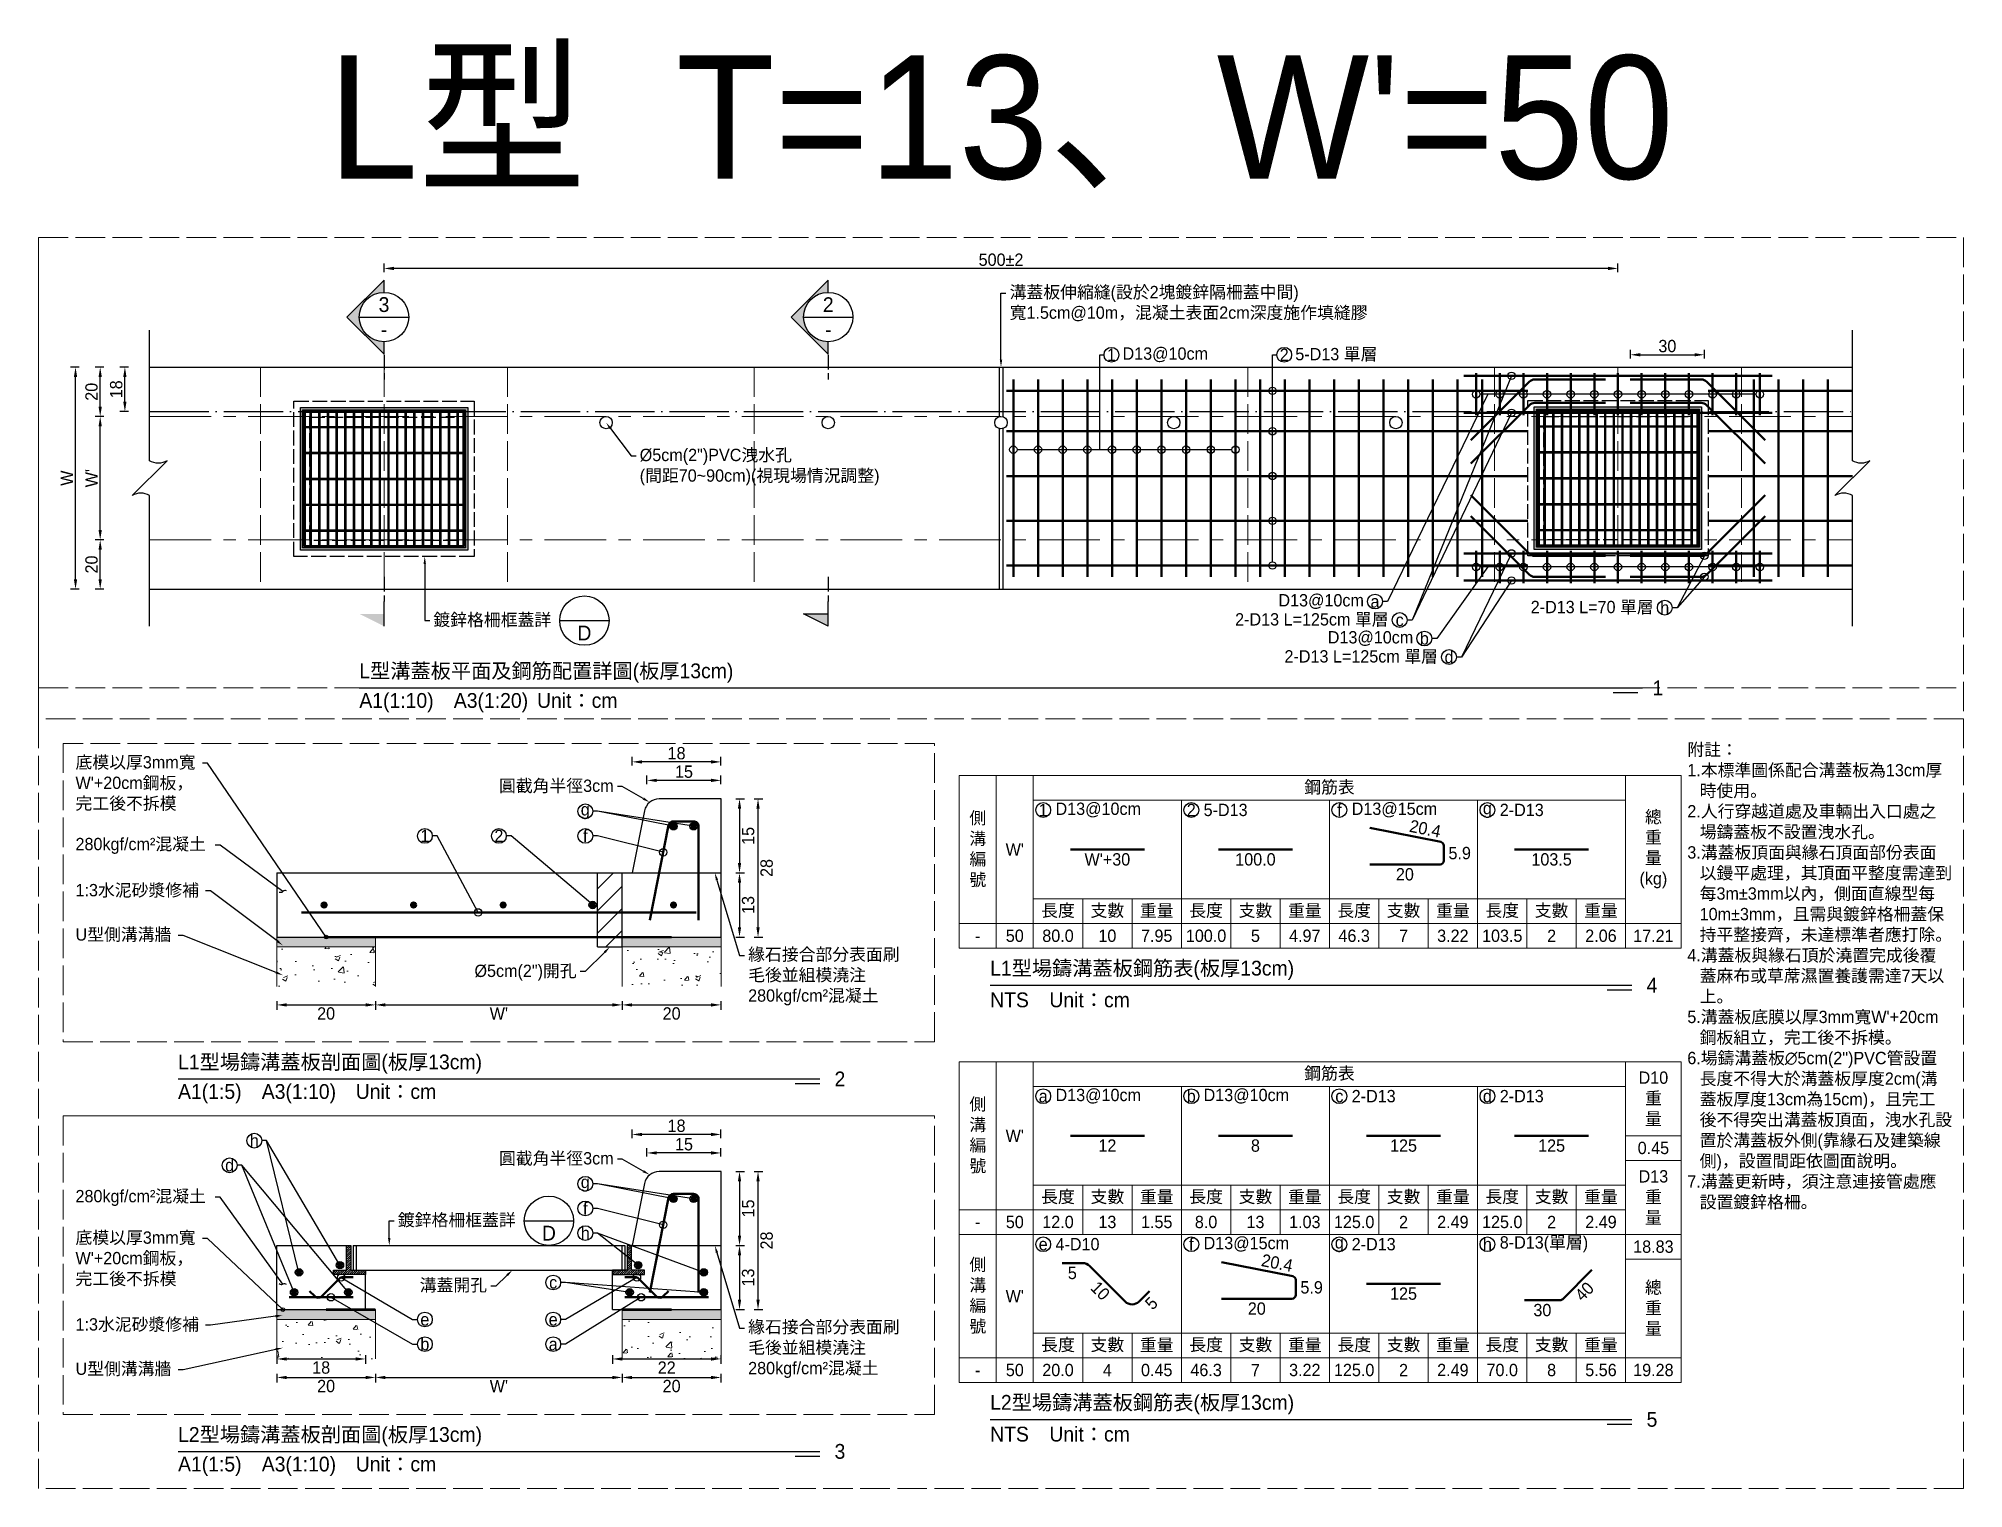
# Model space of a CAD drawing. Extents: x -2931 to 4779, y -2120 to 304.
# Drawn here: x -41 to 739, y -1307 to -720 of the extents above; entities that cross this region are included whole.
import ezdxf
from ezdxf import colors
from ezdxf.entities.mleader import LeaderData, LeaderLine
from ezdxf.math import Vec2, Vec3

# ---------------------------------------------------------------- set-up
doc = ezdxf.new("R2010")
doc.units = 0
doc.header["$MEASUREMENT"] = 0
for name, pattern in [('ACAD_ISO02W100', [15, 12, -3]), ('ACAD_ISO04W100', [30, 24, -3, 0, -3]), ('CENTERX2', [4, 2.5, -0.5, 0.5, -0.5])]:
    doc.linetypes.add(name, pattern=pattern)
for name, color, linetype, lineweight in [('一、1.基本-圖框', 7, 'Continuous', 20), ('二、1.繪圖-既有設施', 8, 'Continuous', 20), ('二、2.繪圖-施作項目', 181, 'Continuous', 30), ('二、5.繪圖-鋼筋', 60, 'Continuous', 50), ('二、6.繪圖-其他施作項目', 35, 'Continuous', 30)]:
    doc.layers.add(name, color=color, linetype=linetype, lineweight=lineweight)
doc.layers.add('一、4.基本-隱藏', color=9, linetype='ACAD_ISO02W100', lineweight=20, plot=False)
doc.layers.add('三、1.文字-說明文字', color=2, linetype='Continuous')
doc.layers.add('三、3.文字-註解文字', color=2, linetype='Continuous')
doc.styles.add('次圖名(詳圖)', font='MS PGothic.ttf', dxfattribs={"height": 6})
doc.styles.add('註解文字', font='MS PGothic.ttf', dxfattribs={"height": 5})
doc.styles.add('註解文字(詳圖)', font='MS PGothic.ttf', dxfattribs={"height": 6})
doc.linetypes.add('ZIGZAG', pattern='A,0.00254,-5.08,[131,ltypeshp.shx,S=5.08,R=0,X=-5.08,Y=0],-10.16,[131,ltypeshp.shx,S=5.08,R=180,X=5.08,Y=0],-5.08', length=20.32254)
doc.dimstyles.new('註解文字', dxfattribs={"dimtxt": 5, "dimasz": 4, "dimexe": 2, "dimexo": 2.5, "dimgap": 1, "dimtad": 2, "dimzin": 0, "dimdsep": 46, "dimtxsty": '註解文字', "dimcen": 0.1, "dimclrd": 256, "dimclre": 256, "dimclrt": 256, "dimadec": 0, "dimazin": 0, "dimtfac": 1, "dimtofl": 0, "dimtmove": 0, "dimatfit": 3, "dimfxl": 1.5, "dimfxlon": 1, "dimtolj": 1, "dimtzin": 0, "dimlwd": -1, "dimlwe": -1, "dimarcsym": 1})
pattern_1 = [(45, (-1221.2158, -689.56), (-2.65165, 2.65165), []), (45, (-1220.332, -689.56), (-2.65165, 2.65165), []), (45, (-1219.448, -689.56), (-2.65165, 2.65165), []), (45, (-1218.564, -689.56), (-2.65165, 2.65165), [])]
pattern_2 = [(45, (-721.2158, -689.31), (-2.65165, 2.65165), []), (45, (-720.332, -689.31), (-2.65165, 2.65165), []), (45, (-719.448, -689.31), (-2.65165, 2.65165), []), (45, (-718.564, -689.31), (-2.65165, 2.65165), [])]

msp = doc.modelspace()

# ---------------------------------------------------------------- texts
at = {"layer": '一、1.基本-圖框', "char_height": 5, "attachment_point": 5, "style": '註解文字'}
for s, width, insert in [('{\\fMS PGothic|b0|i0|c128|p34;鋼筋表}', 128.86758, (482.241, -1023.464)), ('側溝編號', 5, (339.741, -1048.464)), ('總{\\fMS PGothic|b0|i0|c128|p34;重量(kg)}', 5, (613.491, -1048.464)), ("W'", 17.80786, (354.741, -1048.464)), ('{\\fMS PGothic|b0|i0|c128|p34;長度}', 17.80786, (372.241, -1073.464)), ('支數', 17.80786, (392.241, -1073.464)), ('重量', 17.80786, (412.241, -1073.464)), ('{\\fMS PGothic|b0|i0|c128|p34;長度}', 17.80786, (432.241, -1073.464)), ('支數', 17.80786, (452.241, -1073.464)), ('重量', 17.80786, (472.241, -1073.464)), ('{\\fMS PGothic|b0|i0|c128|p34;長度}', 17.80786, (492.241, -1073.464)), ('支數', 17.80786, (512.241, -1073.464)), ('重量', 17.80786, (532.241, -1073.464)), ('{\\fMS PGothic|b0|i0|c128|p34;長度}', 17.80786, (552.241, -1073.464)), ('支數', 17.80786, (572.241, -1073.464)), ('重量', 17.80786, (592.241, -1073.464)), ('{\\fMS PGothic|b0|i0|c128|p34;鋼筋表}', 128.86758, (482.241, -1139.464)), ('{\\fMS PGothic|b0|i0|c128|p34;D10\\P重量}', 5, (613.491, -1149.464)), ('側溝編號', 5, (339.741, -1164.464)), ("W'", 17.80786, (354.741, -1164.464)), ('{\\fMS PGothic|b0|i0|c128|p34;D13\\P重量}', 5, (613.491, -1189.464)), ('{\\fMS PGothic|b0|i0|c128|p34;長度}', 17.80786, (372.241, -1189.464)), ('支數', 17.80786, (392.241, -1189.464)), ('重量', 17.80786, (412.241, -1189.464)), ('{\\fMS PGothic|b0|i0|c128|p34;長度}', 17.80786, (432.241, -1189.464)), ('支數', 17.80786, (452.241, -1189.464)), ('重量', 17.80786, (472.241, -1189.464)), ('{\\fMS PGothic|b0|i0|c128|p34;長度}', 17.80786, (492.241, -1189.464)), ('支數', 17.80786, (512.241, -1189.464)), ('重量', 17.80786, (532.241, -1189.464)), ('{\\fMS PGothic|b0|i0|c128|p34;長度}', 17.80786, (552.241, -1189.464)), ('支數', 17.80786, (572.241, -1189.464)), ('重量', 17.80786, (592.241, -1189.464)), ('側溝編號', 5, (339.741, -1229.464)), ('總重量', 5, (613.491, -1234.464)), ("W'", 17.80786, (354.741, -1229.464)), ('{\\fMS PGothic|b0|i0|c128|p34;長度}', 17.80786, (372.241, -1249.464)), ('支數', 17.80786, (392.241, -1249.464)), ('重量', 17.80786, (412.241, -1249.464)), ('{\\fMS PGothic|b0|i0|c128|p34;長度}', 17.80786, (432.241, -1249.464)), ('支數', 17.80786, (452.241, -1249.464)), ('重量', 17.80786, (472.241, -1249.464)), ('{\\fMS PGothic|b0|i0|c128|p34;長度}', 17.80786, (492.241, -1249.464)), ('支數', 17.80786, (512.241, -1249.464)), ('重量', 17.80786, (532.241, -1249.464)), ('{\\fMS PGothic|b0|i0|c128|p34;長度}', 17.80786, (552.241, -1249.464)), ('支數', 17.80786, (572.241, -1249.464)), ('重量', 17.80786, (592.241, -1249.464))]:
    msp.add_mtext_dynamic_manual_height_columns(s, width=width, gutter_width=30, heights=[0], dxfattribs=dict(at, insert=insert))
at = {"layer": '三、1.文字-說明文字', "insert": (627.241, -1005.464), "char_height": 5, "attachment_point": 1, "style": '註解文字'}
msp.add_mtext_dynamic_manual_height_columns('{\\fMS PGothic|b0|i0|c128|p34;附註：\\P\\pi-5,l5;1.本標準圖係配合溝蓋板為13cm厚時使用。\\P2.人行穿越道處及車輛出入口處之場鑄蓋板不設置洩水孔。\\P3.溝蓋板頂面與緣石頂面部份表面以鏝平處理，其頂面平整度需達到每3m±3mm以\\fPMingLiU|b0|i0|c136|p18;內\\fMS PGothic|b0|i0|c128|p34;，側面直線型每10m±3mm，且需與鍍鋅格柵蓋保持平整接齊，未達標準者應打除。\\P4.溝蓋板與緣石頂於澆置完成後覆蓋麻布或草蓆濕置養護需達7天以上。\\P5.溝蓋板底膜以厚3mm寬W\'+20cm鋼板組立，完工後不拆模。\\P6.場鑄溝蓋板∅5cm(2")PVC管設置長度不得大於溝蓋板厚度2cm(溝蓋板厚度13cm為15cm)，且完工後不得突出溝蓋板頂面，洩水孔設置於溝蓋板外側(靠緣石及建築線側)，設置間距依圖面\\fPMingLiU|b0|i0|c136|p18;說\\fMS PGothic|b0|i0|c128|p34;明。\\P7.溝蓋更新時，須注意連接管處應設置鍍鋅格柵。}', width=107.02496, gutter_width=30, heights=[0], dxfattribs=at)
at = {"layer": '三、3.文字-註解文字'}
for s, width, gutter_width, insert, char_height, attachment_point, style in [("{\\fMS PGothic|b0|i0|c128|p34;L型  T=13、W}'{\\fMS PGothic|b0|i0|c128|p34;=}5{\\fMS PGothic|b0|i0|c128|p34;0}", 618.7081, 25, (349.145, -780.464), 50, 8, '註解文字'), ('3', 6.60394, 25, (99.145, -827.658), 6, 5, '註解文字(詳圖)'), ('2', 6.60394, 25, (279.145, -827.658), 6, 5, '註解文字(詳圖)'), ('-', 6.60394, 25, (99.145, -837.658), 6, 5, '註解文字(詳圖)'), ('-', 6.60394, 25, (279.145, -837.658), 6, 5, '註解文字(詳圖)'), ('1', 8.38231, 30, (393.895, -847.964), 5, 5, '註解文字'), ('D13@10cm', 15.95159, 30, (398.395, -847.964), 5, 4, '註解文字'), ('2', 8.38231, 30, (463.895, -847.964), 5, 5, '註解文字'), ('5-D13 單層', 42.88103, 30, (468.395, -847.964), 5, 4, '註解文字'), ('D13@10cm', 39.45942, 30, (496.192, -947.964), 5, 6, '註解文字'), ('a', 8.38231, 30, (500.692, -947.964), 5, 5, '註解文字'), ('2-D13 L=70 單層', 78.12323, 30, (613.603, -950.464), 5, 6, '註解文字'), ('h', 8.38231, 30, (618.103, -950.464), 5, 5, '註解文字'), ('D', 6.60394, 25, (180.342, -960.714), 6, 5, '註解文字(詳圖)'), ('2-D13 L=125cm 單層', 78.12323, 30, (506.192, -955.464), 5, 6, '註解文字'), ('c', 8.38231, 30, (510.692, -955.464), 5, 5, '註解文字'), ('D13@10cm', 78.12323, 30, (516.192, -962.964), 5, 6, '註解文字'), ('b', 8.38231, 30, (520.692, -962.964), 5, 5, '註解文字'), ('L{\\fMS PGothic|b0|i0|c128|p34;型溝蓋板平面及鋼筋配置詳圖(板厚13cm)}', 215.37549, 15, (89.145, -976.964), 6, 4, '次圖名(詳圖)'), ('2-D13 L=125cm 單層', 78.12323, 30, (526.192, -970.464), 5, 6, '註解文字'), ('d', 8.38231, 30, (530.692, -970.464), 5, 5, '註解文字'), ('1', 3, 15, (613.145, -982.964), 6, 4, '次圖名(詳圖)'), ('A1(1:10)\u3000A3(1:20){\\fMS PGothic|b0|i0|c128|p34;^IUnit：cm}', 136.03259, 15, (89.145, -988.964), 6, 4, '次圖名(詳圖)'), ('{\\fMS PGothic|b0|i0|c128|p34;D13@1}0{\\fMS PGothic|b0|i0|c128|p34;cm}', 6.06582, 30, (371.241, -1032.464), 5, 4, '註解文字'), ('D13@15cm', 6.06582, 30, (491.241, -1032.464), 5, 4, '註解文字'), ('g', 8.38231, 30, (180.693, -1032.964), 5, 5, '註解文字'), ('1', 8.38231, 30, (366.241, -1032.464), 5, 5, '註解文字'), ('2', 8.38231, 30, (426.241, -1032.464), 5, 5, '註解文字'), ('5-D13', 6.06582, 30, (431.241, -1032.464), 5, 4, '註解文字'), ('f', 8.38231, 30, (486.241, -1032.464), 5, 5, '註解文字'), ('g', 8.38231, 30, (546.241, -1032.464), 5, 5, '註解文字'), ('2-D13', 6.06582, 30, (551.241, -1032.464), 5, 4, '註解文字'), ('1', 8.38231, 30, (115.693, -1042.964), 5, 5, '註解文字'), ('2', 8.38231, 30, (145.693, -1042.964), 5, 5, '註解文字'), ('f', 8.38231, 30, (180.693, -1042.964), 5, 5, '註解文字'), ("{\\fMS PGothic|b0|i0|c128|p34;W'+30}", 5.41119, 25, (392.241, -1049.964), 5, 2, '註解文字'), ('{\\fMS PGothic|b0|i0|c128|p34;100.0}', 5.41119, 25, (452.241, -1049.964), 5, 2, '註解文字'), ('\\pi0.42401;{\\fMS PGothic|b0|i0|c128|p34;5.9}', 8.83098, 25, (530.044, -1049.962), 5, 4, '註解文字'), ('{\\fMS PGothic|b0|i0|c128|p34;103.5}', 5.41119, 25, (572.241, -1049.964), 5, 2, '註解文字'), ('{\\fMS PGothic|b0|i0|c128|p34;20}', 5.41119, 25, (512.794, -1056.022), 5, 2, '註解文字'), ('-', 9.06048, 30, (339.741, -1083.464), 5, 5, '註解文字'), ('50', 9.06048, 30, (354.741, -1083.464), 5, 5, '註解文字'), ('80.0', 9.06048, 30, (372.241, -1083.464), 5, 5, '註解文字'), ('10', 9.06048, 30, (392.241, -1083.464), 5, 5, '註解文字'), ('7.95', 9.06048, 30, (412.241, -1083.464), 5, 5, '註解文字'), ('100.0', 9.06048, 30, (432.241, -1083.464), 5, 5, '註解文字'), ('5', 9.06048, 30, (452.241, -1083.464), 5, 5, '註解文字'), ('4.97', 9.06048, 30, (472.241, -1083.464), 5, 5, '註解文字'), ('46.3', 9.06048, 30, (492.241, -1083.464), 5, 5, '註解文字'), ('7', 9.06048, 30, (512.241, -1083.464), 5, 5, '註解文字'), ('3.22', 9.06048, 30, (532.241, -1083.464), 5, 5, '註解文字'), ('103.5', 9.06048, 30, (552.241, -1083.464), 5, 5, '註解文字'), ('2', 9.06048, 30, (572.241, -1083.464), 5, 5, '註解文字'), ('2.06', 9.06048, 30, (592.241, -1083.464), 5, 5, '註解文字'), ('17.21', 9.06048, 30, (613.491, -1083.464), 5, 5, '註解文字'), ('{\\fMS PGothic|b0|i0|c128|p34;L1型場鑄溝蓋板}鋼筋表{\\fMS PGothic|b0|i0|c128|p34;(板厚13cm)}', 215.37549, 15, (344.741, -1097.464), 6, 4, '次圖名(詳圖)'), ('NTS{\\fMS PGothic|b0|i0|c128|p34;^IUnit：cm}', 136.03259, 15, (344.741, -1109.464), 6, 4, '次圖名(詳圖)'), ('4', 3, 15, (610.741, -1103.464), 6, 4, '次圖名(詳圖)'), ('{\\fMS PGothic|b0|i0|c128|p34;L}1{\\fMS PGothic|b0|i0|c128|p34;型}場鑄{\\fMS PGothic|b0|i0|c128|p34;溝蓋板}剖面{\\fMS PGothic|b0|i0|c128|p34;圖(板厚13cm)}', 215.37549, 15, (15.693, -1135.464), 6, 4, '次圖名(詳圖)'), ('2', 3, 15, (281.693, -1141.464), 6, 4, '次圖名(詳圖)'), ('{\\fMS PGothic|b0|i0|c128|p34;A1(1:}5{\\fMS PGothic|b0|i0|c128|p34;)\u3000A3(1:}1{\\fMS PGothic|b0|i0|c128|p34;0)^IUnit：cm}', 136.03259, 15, (15.693, -1147.464), 6, 4, '次圖名(詳圖)'), ('{\\fMS PGothic|b0|i0|c128|p34;D13@1}0{\\fMS PGothic|b0|i0|c128|p34;cm}', 6.06582, 30, (371.241, -1148.464), 5, 4, '註解文字'), ('b', 8.38231, 30, (426.241, -1148.464), 5, 5, '註解文字'), ('{\\fMS PGothic|b0|i0|c128|p34;D13@1}0{\\fMS PGothic|b0|i0|c128|p34;cm}', 6.06582, 30, (431.241, -1148.464), 5, 4, '註解文字'), ('2-D13', 6.06582, 30, (491.241, -1148.464), 5, 4, '註解文字'), ('d', 8.38231, 30, (546.241, -1148.464), 5, 5, '註解文字'), ('2-D13', 6.06582, 30, (551.241, -1148.464), 5, 4, '註解文字'), ('a', 8.38231, 30, (366.241, -1148.464), 5, 5, '註解文字'), ('c', 8.38231, 30, (486.241, -1148.464), 5, 5, '註解文字'), ('h', 8.38231, 30, (46.593, -1166.464), 5, 5, '註解文字'), ('{\\fMS PGothic|b0|i0|c128|p34;12}', 5.41119, 25, (392.241, -1165.964), 5, 2, '註解文字'), ('{\\fMS PGothic|b0|i0|c128|p34;8}', 5.41119, 25, (452.241, -1165.964), 5, 2, '註解文字'), ('{\\fMS PGothic|b0|i0|c128|p34;125}', 5.41119, 25, (512.241, -1165.964), 5, 2, '註解文字'), ('{\\fMS PGothic|b0|i0|c128|p34;125}', 5.41119, 25, (572.241, -1165.964), 5, 2, '註解文字'), ('0.45', 9.06048, 30, (613.491, -1169.464), 5, 5, '註解文字'), ('d', 8.38231, 30, (36.593, -1176.464), 5, 5, '註解文字'), ('g', 8.38231, 30, (180.693, -1183.964), 5, 5, '註解文字'), ('f', 8.38231, 30, (180.693, -1193.964), 5, 5, '註解文字'), ('D', 6.60394, 25, (165.961, -1203.964), 6, 5, '註解文字(詳圖)'), ('h', 8.38231, 30, (180.693, -1203.964), 5, 5, '註解文字'), ('-', 9.06048, 30, (339.741, -1199.464), 5, 5, '註解文字'), ('50', 9.06048, 30, (354.741, -1199.464), 5, 5, '註解文字'), ('12.0', 9.06048, 30, (372.241, -1199.464), 5, 5, '註解文字'), ('13', 9.06048, 30, (392.241, -1199.464), 5, 5, '註解文字'), ('1.55', 9.06048, 30, (412.241, -1199.464), 5, 5, '註解文字'), ('8.0', 9.06048, 30, (432.241, -1199.464), 5, 5, '註解文字'), ('13', 9.06048, 30, (452.241, -1199.464), 5, 5, '註解文字'), ('1.03', 9.06048, 30, (472.241, -1199.464), 5, 5, '註解文字'), ('125.0', 9.06048, 30, (492.241, -1199.464), 5, 5, '註解文字'), ('2', 9.06048, 30, (512.241, -1199.464), 5, 5, '註解文字'), ('2.49', 9.06048, 30, (532.241, -1199.464), 5, 5, '註解文字'), ('125.0', 9.06048, 30, (552.241, -1199.464), 5, 5, '註解文字'), ('2', 9.06048, 30, (572.241, -1199.464), 5, 5, '註解文字'), ('2.49', 9.06048, 30, (592.241, -1199.464), 5, 5, '註解文字'), ('e', 8.38231, 30, (366.241, -1208.464), 5, 5, '註解文字'), ('4-D10', 6.06582, 30, (371.241, -1208.464), 5, 4, '註解文字'), ('f', 8.38231, 30, (426.241, -1208.464), 5, 5, '註解文字'), ('{\\fMS PGothic|b0|i0|c128|p34;D13@1}5{\\fMS PGothic|b0|i0|c128|p34;cm}', 6.06582, 30, (431.241, -1208.464), 5, 4, '註解文字'), ('g', 8.38231, 30, (486.241, -1208.464), 5, 5, '註解文字'), ('2-D13', 6.06582, 30, (491.241, -1208.464), 5, 4, '註解文字'), ('h', 8.38231, 30, (546.241, -1208.464), 5, 5, '註解文字'), ('8-D13(單層)', 38.07441, 30, (551.241, -1208.464), 5, 4, '註解文字'), ('18.83', 9.06048, 30, (613.491, -1209.464), 5, 5, '註解文字'), ('c', 8.38231, 30, (167.693, -1223.964), 5, 5, '註解文字'), ('{\\fMS PGothic|b0|i0|c128|p34;5}', 5.41119, 25, (378.041, -1217.593), 5, 2, '註解文字'), ('\\pi0.42401;{\\fMS PGothic|b0|i0|c128|p34;5.9}', 8.83098, 25, (470.044, -1225.962), 5, 4, '註解文字'), ('{\\fMS PGothic|b0|i0|c128|p34;20}', 5.41119, 25, (452.794, -1232.022), 5, 2, '註解文字'), ('{\\fMS PGothic|b0|i0|c128|p34;125}', 5.41119, 25, (512.241, -1225.964), 5, 2, '註解文字'), ('e', 8.38231, 30, (115.693, -1238.964), 5, 5, '註解文字'), ('e', 8.38231, 30, (167.693, -1238.964), 5, 5, '註解文字'), ('{\\fMS PGothic|b0|i0|c128|p34;30}', 5.41119, 25, (568.506, -1232.646), 5, 2, '註解文字'), ('b', 8.38231, 30, (115.693, -1248.964), 5, 5, '註解文字'), ('a', 8.38231, 30, (167.693, -1248.964), 5, 5, '註解文字'), ('-', 9.06048, 30, (339.741, -1259.464), 5, 5, '註解文字'), ('50', 9.06048, 30, (354.741, -1259.464), 5, 5, '註解文字'), ('20.0', 9.06048, 30, (372.241, -1259.464), 5, 5, '註解文字'), ('4', 9.06048, 30, (392.241, -1259.464), 5, 5, '註解文字'), ('0.45', 9.06048, 30, (412.241, -1259.464), 5, 5, '註解文字'), ('46.3', 9.06048, 30, (432.241, -1259.464), 5, 5, '註解文字'), ('7', 9.06048, 30, (452.241, -1259.464), 5, 5, '註解文字'), ('3.22', 9.06048, 30, (472.241, -1259.464), 5, 5, '註解文字'), ('125.0', 9.06048, 30, (492.241, -1259.464), 5, 5, '註解文字'), ('2', 9.06048, 30, (512.241, -1259.464), 5, 5, '註解文字'), ('2.49', 9.06048, 30, (532.241, -1259.464), 5, 5, '註解文字'), ('70.0', 9.06048, 30, (552.241, -1259.464), 5, 5, '註解文字'), ('8', 9.06048, 30, (572.241, -1259.464), 5, 5, '註解文字'), ('5.56', 9.06048, 30, (592.241, -1259.464), 5, 5, '註解文字'), ('19.28', 9.06048, 30, (613.491, -1259.464), 5, 5, '註解文字'), ('{\\fMS PGothic|b0|i0|c128|p34;L}2{\\fMS PGothic|b0|i0|c128|p34;型場鑄溝蓋板}鋼筋表{\\fMS PGothic|b0|i0|c128|p34;(板厚13cm)}', 215.37549, 15, (344.741, -1273.464), 6, 4, '次圖名(詳圖)'), ('5', 3, 15, (610.741, -1279.464), 6, 4, '次圖名(詳圖)'), ('{\\fMS PGothic|b0|i0|c128|p34;L}2{\\fMS PGothic|b0|i0|c128|p34;型場鑄溝蓋板剖面圖(板厚13cm)}', 215.37549, 15, (15.693, -1286.464), 6, 4, '次圖名(詳圖)'), ('NTS{\\fMS PGothic|b0|i0|c128|p34;^IUnit：cm}', 136.03259, 15, (344.741, -1285.464), 6, 4, '次圖名(詳圖)'), ('{\\fMS PGothic|b0|i0|c128|p34;A1(1:}5{\\fMS PGothic|b0|i0|c128|p34;)\u3000A3(1:}1{\\fMS PGothic|b0|i0|c128|p34;0)^IUnit：cm}', 136.03259, 15, (15.693, -1298.464), 6, 4, '次圖名(詳圖)'), ('3', 3, 15, (281.693, -1292.464), 6, 4, '次圖名(詳圖)')]:
    msp.add_mtext_dynamic_manual_height_columns(s, width=width, gutter_width=gutter_width, heights=[0], dxfattribs=dict(at, insert=insert, char_height=char_height, attachment_point=attachment_point, style=style))
at = {"layer": '三、3.文字-註解文字', "char_height": 5, "style": '註解文字'}
for s, insert, attachment_point, rotation in [('{\\fMS PGothic|b0|i0|c128|p34;20.4}', (520.529, -1042.539), 8, 348.639517), ('{\\fMS PGothic|b0|i0|c128|p34;20.4}', (460.529, -1218.539), 8, 348.639517), ('{\\fMS PGothic|b0|i0|c128|p34;10}', (391.18, -1225.525), 2, 314.931884), ('{\\fMS PGothic|b0|i0|c128|p34;40}', (583.742, -1225.842), 2, 45.186816), ('{\\fMS PGothic|b0|i0|c128|p34;5}', (408.28, -1230.604), 2, 45.416489)]:
    msp.add_mtext_dynamic_manual_height_columns(s, width=5.41119, gutter_width=25, heights=[0], dxfattribs=dict(at, insert=insert, attachment_point=attachment_point, rotation=rotation))

# ---------------------------------------------------------------- blocks, each defined once
blk = doc.blocks.new('*D68')
at = {"layer": 'Defpoints', "color": 0, "transparency": 16777216}
for p in [(-5.85, -852.96), (4.15, -852.96), (4.15, -870.96)]:
    blk.add_point(p, dxfattribs=at)
at = {"layer": '三、3.文字-註解文字', "transparency": 16777216}
for p, q in [((-4.35, -852.96), (-7.85, -852.96)), ((-5.85, -866.96), (-5.85, -856.96)), ((-4.35, -870.96), (-7.85, -870.96))]:
    blk.add_line(p, q, dxfattribs=at)
for points in [[(-6.52, -856.96), (-5.19, -856.96), (-5.85, -852.96)], [(-6.52, -866.96), (-5.19, -866.96), (-5.85, -870.96)]]:
    blk.add_solid(points, dxfattribs=at)
at = {"layer": '三、3.文字-註解文字', "transparency": 16777216, "insert": (-9.35, -861.96), "char_height": 5, "attachment_point": 5, "rotation": 90, "style": '註解文字'}
blk.add_mtext('\\A1;18', dxfattribs=at)
blk = doc.blocks.new('*D69')
at = {"layer": 'Defpoints', "color": 0, "transparency": 16777216}
for p in [(-15.85, -852.96), (4.15, -852.96), (4.15, -872.96)]:
    blk.add_point(p, dxfattribs=at)
at = {"layer": '三、3.文字-註解文字', "transparency": 16777216}
for p, q in [((-14.35, -852.96), (-17.85, -852.96)), ((-15.85, -868.96), (-15.85, -856.96)), ((-14.35, -872.96), (-17.85, -872.96))]:
    blk.add_line(p, q, dxfattribs=at)
for points in [[(-16.52, -856.96), (-15.19, -856.96), (-15.85, -852.96)], [(-16.52, -868.96), (-15.19, -868.96), (-15.85, -872.96)]]:
    blk.add_solid(points, dxfattribs=at)
at = {"layer": '三、3.文字-註解文字', "transparency": 16777216, "insert": (-19.35, -862.96), "char_height": 5, "attachment_point": 5, "rotation": 90, "style": '註解文字'}
blk.add_mtext('\\A1;20', dxfattribs=at)
blk = doc.blocks.new('*D70')
at = {"layer": 'Defpoints', "color": 0, "transparency": 16777216}
for p in [(-15.85, -872.96), (4.15, -872.96), (4.15, -922.96)]:
    blk.add_point(p, dxfattribs=at)
at = {"layer": '三、3.文字-註解文字', "transparency": 16777216}
for p, q in [((-14.35, -872.96), (-17.85, -872.96)), ((-15.85, -918.96), (-15.85, -876.96)), ((-14.35, -922.96), (-17.85, -922.96))]:
    blk.add_line(p, q, dxfattribs=at)
for points in [[(-16.52, -876.96), (-15.19, -876.96), (-15.85, -872.96)], [(-16.52, -918.96), (-15.19, -918.96), (-15.85, -922.96)]]:
    blk.add_solid(points, dxfattribs=at)
at = {"layer": '三、3.文字-註解文字', "transparency": 16777216, "insert": (-19.35, -897.96), "char_height": 5, "attachment_point": 5, "rotation": 90, "style": '註解文字'}
blk.add_mtext("\\A1;W'", dxfattribs=at)
blk = doc.blocks.new('*D71')
at = {"layer": 'Defpoints', "color": 0, "transparency": 16777216}
for p in [(-15.85, -922.96), (4.15, -922.96), (4.15, -942.96)]:
    blk.add_point(p, dxfattribs=at)
at = {"layer": '三、3.文字-註解文字', "transparency": 16777216}
for p, q in [((-14.35, -922.96), (-17.85, -922.96)), ((-15.85, -938.96), (-15.85, -926.96)), ((-14.35, -942.96), (-17.85, -942.96))]:
    blk.add_line(p, q, dxfattribs=at)
for points in [[(-16.52, -926.96), (-15.19, -926.96), (-15.85, -922.96)], [(-16.52, -938.96), (-15.19, -938.96), (-15.85, -942.96)]]:
    blk.add_solid(points, dxfattribs=at)
at = {"layer": '三、3.文字-註解文字', "transparency": 16777216, "insert": (-19.35, -932.96), "char_height": 5, "attachment_point": 5, "rotation": 90, "style": '註解文字'}
blk.add_mtext('\\A1;20', dxfattribs=at)
blk = doc.blocks.new('*D72')
at = {"layer": 'Defpoints', "color": 0, "transparency": 16777216}
for p in [(-25.85, -852.96), (4.15, -852.96), (4.15, -942.96)]:
    blk.add_point(p, dxfattribs=at)
at = {"layer": '三、3.文字-註解文字', "transparency": 16777216}
for p, q in [((-24.35, -852.96), (-27.85, -852.96)), ((-25.85, -938.96), (-25.85, -856.96)), ((-24.35, -942.96), (-27.85, -942.96))]:
    blk.add_line(p, q, dxfattribs=at)
for points in [[(-26.52, -856.96), (-25.19, -856.96), (-25.85, -852.96)], [(-26.52, -938.96), (-25.19, -938.96), (-25.85, -942.96)]]:
    blk.add_solid(points, dxfattribs=at)
at = {"layer": '三、3.文字-註解文字', "transparency": 16777216, "insert": (-29.35, -897.96), "char_height": 5, "attachment_point": 5, "rotation": 90, "style": '註解文字'}
blk.add_mtext('\\A1;W', dxfattribs=at)
blk = doc.blocks.new('_None')
blk = doc.blocks.new('_Small')
at = {"color": 0, "linetype": 'ByBlock', "lineweight": -2}
blk.add_circle((0, 0), 0.25, dxfattribs=at)
blk = doc.blocks.new('*D73')
at = {"layer": 'Defpoints', "color": 0, "transparency": 16777216}
for p in [(99.15, -812.96), (99.15, -857.96), (599.15, -857.96)]:
    blk.add_point(p, dxfattribs=at)
at = {"layer": '三、3.文字-註解文字', "transparency": 16777216}
for p, q in [((99.15, -814.46), (99.15, -810.96)), ((599.15, -814.46), (599.15, -810.96)), ((595.15, -812.96), (103.15, -812.96))]:
    blk.add_line(p, q, dxfattribs=at)
for points in [[(103.15, -812.3), (103.15, -813.63), (99.15, -812.96)], [(595.15, -812.3), (595.15, -813.63), (599.15, -812.96)]]:
    blk.add_solid(points, dxfattribs=at)
at = {"layer": '三、3.文字-註解文字', "transparency": 16777216, "insert": (349.15, -809.46), "char_height": 5, "attachment_point": 5, "style": '註解文字'}
blk.add_mtext('\\A1;500±2', dxfattribs=at)
blk = doc.blocks.new('_Integral')
at = {"color": 0, "linetype": 'ByBlock', "lineweight": -2}
for centre, start, end in [((0.44, -0.09), 102, 168), ((-0.44, 0.09), 282, 348)]:
    blk.add_arc(centre, 0.454, start, end, dxfattribs=at)
blk = doc.blocks.new('*D87')
at = {"layer": 'Defpoints', "color": 0, "transparency": 16777216}
for p in [(55.69, -1083.96), (95.69, -1083.96), (95.69, -1111.46)]:
    blk.add_point(p, dxfattribs=at)
at = {"layer": '三、3.文字-註解文字', "transparency": 16777216}
for p, q in [((55.69, -1109.96), (55.69, -1113.46)), ((59.69, -1111.46), (91.69, -1111.46)), ((95.69, -1109.96), (95.69, -1113.46))]:
    blk.add_line(p, q, dxfattribs=at)
for points in [[(59.69, -1110.8), (59.69, -1112.13), (55.69, -1111.46)], [(91.69, -1110.8), (91.69, -1112.13), (95.69, -1111.46)]]:
    blk.add_solid(points, dxfattribs=at)
at = {"layer": '三、3.文字-註解文字', "transparency": 16777216, "insert": (75.69, -1114.96), "char_height": 5, "attachment_point": 5, "style": '註解文字'}
blk.add_mtext('\\A1;20', dxfattribs=at)
blk = doc.blocks.new('*D88')
at = {"layer": 'Defpoints', "color": 0, "transparency": 16777216}
for p in [(95.69, -1083.96), (195.69, -1083.96), (195.69, -1111.46)]:
    blk.add_point(p, dxfattribs=at)
at = {"layer": '三、3.文字-註解文字', "transparency": 16777216}
for p, q in [((95.69, -1109.96), (95.69, -1113.46)), ((99.69, -1111.46), (191.69, -1111.46)), ((195.69, -1109.96), (195.69, -1113.46))]:
    blk.add_line(p, q, dxfattribs=at)
for points in [[(99.69, -1110.8), (99.69, -1112.13), (95.69, -1111.46)], [(191.69, -1110.8), (191.69, -1112.13), (195.69, -1111.46)]]:
    blk.add_solid(points, dxfattribs=at)
at = {"layer": '三、3.文字-註解文字', "transparency": 16777216, "insert": (145.69, -1114.96), "char_height": 5, "attachment_point": 5, "style": '註解文字'}
blk.add_mtext("\\A1;W'", dxfattribs=at)
blk = doc.blocks.new('*D89')
at = {"layer": 'Defpoints', "color": 0, "transparency": 16777216}
for p in [(195.69, -1083.96), (235.69, -1083.96), (235.69, -1111.46)]:
    blk.add_point(p, dxfattribs=at)
at = {"layer": '三、3.文字-註解文字', "transparency": 16777216}
for p, q in [((195.69, -1109.96), (195.69, -1113.46)), ((199.69, -1111.46), (231.69, -1111.46)), ((235.69, -1109.96), (235.69, -1113.46))]:
    blk.add_line(p, q, dxfattribs=at)
for points in [[(199.69, -1110.8), (199.69, -1112.13), (195.69, -1111.46)], [(231.69, -1110.8), (231.69, -1112.13), (235.69, -1111.46)]]:
    blk.add_solid(points, dxfattribs=at)
at = {"layer": '三、3.文字-註解文字', "transparency": 16777216, "insert": (215.69, -1114.96), "char_height": 5, "attachment_point": 5, "style": '註解文字'}
blk.add_mtext('\\A1;20', dxfattribs=at)
blk = doc.blocks.new('*D84')
at = {"layer": 'Defpoints', "color": 0, "transparency": 16777216}
for p in [(205.69, -1020.46), (205.69, -1027.96), (235.69, -1027.96)]:
    blk.add_point(p, dxfattribs=at)
at = {"layer": '三、3.文字-註解文字', "transparency": 16777216}
for p, q in [((205.69, -1021.96), (205.69, -1018.46)), ((231.69, -1020.46), (209.69, -1020.46)), ((235.69, -1021.96), (235.69, -1018.46))]:
    blk.add_line(p, q, dxfattribs=at)
for points in [[(209.69, -1019.8), (209.69, -1021.13), (205.69, -1020.46)], [(231.69, -1019.8), (231.69, -1021.13), (235.69, -1020.46)]]:
    blk.add_solid(points, dxfattribs=at)
at = {"layer": '三、3.文字-註解文字', "transparency": 16777216, "insert": (220.69, -1016.96), "char_height": 5, "attachment_point": 5, "style": '註解文字'}
blk.add_mtext('\\A1;15', dxfattribs=at)
blk = doc.blocks.new('*D85')
at = {"layer": 'Defpoints', "color": 0, "transparency": 16777216}
for p in [(199.69, -1012.96), (199.69, -1057.96), (235.69, -1057.96)]:
    blk.add_point(p, dxfattribs=at)
at = {"layer": '三、3.文字-註解文字', "transparency": 16777216}
for p, q in [((199.69, -1014.46), (199.69, -1010.96)), ((231.69, -1012.96), (203.69, -1012.96)), ((235.69, -1014.46), (235.69, -1010.96))]:
    blk.add_line(p, q, dxfattribs=at)
for points in [[(203.69, -1012.3), (203.69, -1013.63), (199.69, -1012.96)], [(231.69, -1012.3), (231.69, -1013.63), (235.69, -1012.96)]]:
    blk.add_solid(points, dxfattribs=at)
at = {"layer": '三、3.文字-註解文字', "transparency": 16777216, "insert": (217.69, -1009.46), "char_height": 5, "attachment_point": 5, "style": '註解文字'}
blk.add_mtext('\\A1;18', dxfattribs=at)
blk = doc.blocks.new('*D86')
at = {"layer": 'Defpoints', "color": 0, "transparency": 16777216}
for p in [(235.69, -1027.96), (235.69, -1057.96), (243.19, -1057.96)]:
    blk.add_point(p, dxfattribs=at)
at = {"layer": '三、3.文字-註解文字', "transparency": 16777216}
for p, q in [((241.69, -1027.96), (245.19, -1027.96)), ((243.19, -1031.96), (243.19, -1053.96)), ((241.69, -1057.96), (245.19, -1057.96))]:
    blk.add_line(p, q, dxfattribs=at)
for points in [[(242.53, -1031.96), (243.86, -1031.96), (243.19, -1027.96)], [(242.53, -1053.96), (243.86, -1053.96), (243.19, -1057.96)]]:
    blk.add_solid(points, dxfattribs=at)
at = {"layer": '三、3.文字-註解文字', "transparency": 16777216, "insert": (246.69, -1042.96), "char_height": 5, "attachment_point": 5, "rotation": 90, "style": '註解文字'}
blk.add_mtext('\\A1;15', dxfattribs=at)
blk = doc.blocks.new('*D90')
at = {"layer": 'Defpoints', "color": 0, "transparency": 16777216}
for p in [(235.69, -1057.96), (235.69, -1083.96), (243.19, -1083.96)]:
    blk.add_point(p, dxfattribs=at)
at = {"layer": '三、3.文字-註解文字', "transparency": 16777216}
for p, q in [((241.69, -1057.96), (245.19, -1057.96)), ((243.19, -1061.96), (243.19, -1079.96)), ((241.69, -1083.96), (245.19, -1083.96))]:
    blk.add_line(p, q, dxfattribs=at)
for points in [[(242.53, -1061.96), (243.86, -1061.96), (243.19, -1057.96)], [(242.53, -1079.96), (243.86, -1079.96), (243.19, -1083.96)]]:
    blk.add_solid(points, dxfattribs=at)
at = {"layer": '三、3.文字-註解文字', "transparency": 16777216, "insert": (246.69, -1070.96), "char_height": 5, "attachment_point": 5, "rotation": 90, "style": '註解文字'}
blk.add_mtext('\\A1;13', dxfattribs=at)
blk = doc.blocks.new('*D91')
at = {"layer": 'Defpoints', "color": 0, "transparency": 16777216}
for p in [(235.69, -1027.96), (250.69, -1027.96), (235.94, -1083.96)]:
    blk.add_point(p, dxfattribs=at)
at = {"layer": '三、3.文字-註解文字', "transparency": 16777216}
for p, q in [((249.19, -1027.96), (252.69, -1027.96)), ((250.69, -1079.96), (250.69, -1031.96)), ((249.19, -1083.96), (252.69, -1083.96))]:
    blk.add_line(p, q, dxfattribs=at)
for points in [[(250.03, -1031.96), (251.36, -1031.96), (250.69, -1027.96)], [(250.03, -1079.96), (251.36, -1079.96), (250.69, -1083.96)]]:
    blk.add_solid(points, dxfattribs=at)
at = {"layer": '三、3.文字-註解文字', "transparency": 16777216, "insert": (254.19, -1055.96), "char_height": 5, "attachment_point": 5, "rotation": 90, "style": '註解文字'}
blk.add_mtext('\\A1;28', dxfattribs=at)
blk = doc.blocks.new('*D74')
at = {"layer": 'Defpoints', "color": 0, "transparency": 16777216}
for p in [(55.69, -1244.96), (95.69, -1244.96), (95.69, -1262.46)]:
    blk.add_point(p, dxfattribs=at)
at = {"layer": '三、3.文字-註解文字', "transparency": 16777216}
for p, q in [((55.69, -1260.96), (55.69, -1264.46)), ((59.69, -1262.46), (91.69, -1262.46)), ((95.69, -1260.96), (95.69, -1264.46))]:
    blk.add_line(p, q, dxfattribs=at)
for points in [[(59.69, -1261.8), (59.69, -1263.13), (55.69, -1262.46)], [(91.69, -1261.8), (91.69, -1263.13), (95.69, -1262.46)]]:
    blk.add_solid(points, dxfattribs=at)
at = {"layer": '三、3.文字-註解文字', "transparency": 16777216, "insert": (75.69, -1265.96), "char_height": 5, "attachment_point": 5, "style": '註解文字'}
blk.add_mtext('\\A1;20', dxfattribs=at)
blk = doc.blocks.new('*D75')
at = {"layer": 'Defpoints', "color": 0, "transparency": 16777216}
for p in [(95.69, -1244.96), (195.69, -1244.96), (195.69, -1262.46)]:
    blk.add_point(p, dxfattribs=at)
at = {"layer": '三、3.文字-註解文字', "transparency": 16777216}
for p, q in [((95.69, -1260.96), (95.69, -1264.46)), ((99.69, -1262.46), (191.69, -1262.46)), ((195.69, -1260.96), (195.69, -1264.46))]:
    blk.add_line(p, q, dxfattribs=at)
for points in [[(99.69, -1261.8), (99.69, -1263.13), (95.69, -1262.46)], [(191.69, -1261.8), (191.69, -1263.13), (195.69, -1262.46)]]:
    blk.add_solid(points, dxfattribs=at)
at = {"layer": '三、3.文字-註解文字', "transparency": 16777216, "insert": (145.69, -1265.96), "char_height": 5, "attachment_point": 5, "style": '註解文字'}
blk.add_mtext("\\A1;W'", dxfattribs=at)
blk = doc.blocks.new('*D76')
at = {"layer": 'Defpoints', "color": 0, "transparency": 16777216}
for p in [(195.69, -1244.96), (235.69, -1244.96), (235.69, -1262.46)]:
    blk.add_point(p, dxfattribs=at)
at = {"layer": '三、3.文字-註解文字', "transparency": 16777216}
for p, q in [((195.69, -1260.96), (195.69, -1264.46)), ((199.69, -1262.46), (231.69, -1262.46)), ((235.69, -1260.96), (235.69, -1264.46))]:
    blk.add_line(p, q, dxfattribs=at)
for points in [[(199.69, -1261.8), (199.69, -1263.13), (195.69, -1262.46)], [(231.69, -1261.8), (231.69, -1263.13), (235.69, -1262.46)]]:
    blk.add_solid(points, dxfattribs=at)
at = {"layer": '三、3.文字-註解文字', "transparency": 16777216, "insert": (215.69, -1265.96), "char_height": 5, "attachment_point": 5, "style": '註解文字'}
blk.add_mtext('\\A1;20', dxfattribs=at)
blk = doc.blocks.new('*D77')
at = {"layer": 'Defpoints', "color": 0, "transparency": 16777216}
for p in [(205.69, -1171.46), (205.69, -1178.96), (235.69, -1178.96)]:
    blk.add_point(p, dxfattribs=at)
at = {"layer": '三、3.文字-註解文字', "transparency": 16777216}
for p, q in [((205.69, -1172.96), (205.69, -1169.46)), ((235.69, -1172.96), (235.69, -1169.46)), ((231.69, -1171.46), (209.69, -1171.46))]:
    blk.add_line(p, q, dxfattribs=at)
for points in [[(209.69, -1170.8), (209.69, -1172.13), (205.69, -1171.46)], [(231.69, -1170.8), (231.69, -1172.13), (235.69, -1171.46)]]:
    blk.add_solid(points, dxfattribs=at)
at = {"layer": '三、3.文字-註解文字', "transparency": 16777216, "insert": (220.69, -1167.96), "char_height": 5, "attachment_point": 5, "style": '註解文字'}
blk.add_mtext('\\A1;15', dxfattribs=at)
blk = doc.blocks.new('*D78')
at = {"layer": 'Defpoints', "color": 0, "transparency": 16777216}
for p in [(199.69, -1163.96), (199.69, -1208.96), (235.69, -1208.96)]:
    blk.add_point(p, dxfattribs=at)
at = {"layer": '三、3.文字-註解文字', "transparency": 16777216}
for p, q in [((199.69, -1165.46), (199.69, -1161.96)), ((235.69, -1165.46), (235.69, -1161.96)), ((231.69, -1163.96), (203.69, -1163.96))]:
    blk.add_line(p, q, dxfattribs=at)
for points in [[(203.69, -1163.3), (203.69, -1164.63), (199.69, -1163.96)], [(231.69, -1163.3), (231.69, -1164.63), (235.69, -1163.96)]]:
    blk.add_solid(points, dxfattribs=at)
at = {"layer": '三、3.文字-註解文字', "transparency": 16777216, "insert": (217.69, -1160.46), "char_height": 5, "attachment_point": 5, "style": '註解文字'}
blk.add_mtext('\\A1;18', dxfattribs=at)
blk = doc.blocks.new('*D79')
at = {"layer": 'Defpoints', "color": 0, "transparency": 16777216}
for p in [(235.69, -1178.96), (235.69, -1208.96), (243.19, -1208.96)]:
    blk.add_point(p, dxfattribs=at)
at = {"layer": '三、3.文字-註解文字', "transparency": 16777216}
for p, q in [((241.69, -1178.96), (245.19, -1178.96)), ((243.19, -1182.96), (243.19, -1204.96)), ((241.69, -1208.96), (245.19, -1208.96))]:
    blk.add_line(p, q, dxfattribs=at)
for points in [[(242.53, -1182.96), (243.86, -1182.96), (243.19, -1178.96)], [(242.53, -1204.96), (243.86, -1204.96), (243.19, -1208.96)]]:
    blk.add_solid(points, dxfattribs=at)
at = {"layer": '三、3.文字-註解文字', "transparency": 16777216, "insert": (246.69, -1193.96), "char_height": 5, "attachment_point": 5, "rotation": 90, "style": '註解文字'}
blk.add_mtext('\\A1;15', dxfattribs=at)
blk = doc.blocks.new('*D80')
at = {"layer": 'Defpoints', "color": 0, "transparency": 16777216}
for p in [(235.69, -1208.96), (235.69, -1234.96), (243.19, -1234.96)]:
    blk.add_point(p, dxfattribs=at)
at = {"layer": '三、3.文字-註解文字', "transparency": 16777216}
for p, q in [((241.69, -1208.96), (245.19, -1208.96)), ((243.19, -1212.96), (243.19, -1230.96)), ((241.69, -1234.96), (245.19, -1234.96))]:
    blk.add_line(p, q, dxfattribs=at)
for points in [[(242.53, -1212.96), (243.86, -1212.96), (243.19, -1208.96)], [(242.53, -1230.96), (243.86, -1230.96), (243.19, -1234.96)]]:
    blk.add_solid(points, dxfattribs=at)
at = {"layer": '三、3.文字-註解文字', "transparency": 16777216, "insert": (246.69, -1221.96), "char_height": 5, "attachment_point": 5, "rotation": 90, "style": '註解文字'}
blk.add_mtext('\\A1;13', dxfattribs=at)
blk = doc.blocks.new('*D81')
at = {"layer": 'Defpoints', "color": 0, "transparency": 16777216}
for p in [(235.69, -1178.96), (250.69, -1178.96), (235.69, -1234.96)]:
    blk.add_point(p, dxfattribs=at)
at = {"layer": '三、3.文字-註解文字', "transparency": 16777216}
for p, q in [((249.19, -1178.96), (252.69, -1178.96)), ((250.69, -1230.96), (250.69, -1182.96)), ((249.19, -1234.96), (252.69, -1234.96))]:
    blk.add_line(p, q, dxfattribs=at)
for points in [[(250.03, -1182.96), (251.36, -1182.96), (250.69, -1178.96)], [(250.03, -1230.96), (251.36, -1230.96), (250.69, -1234.96)]]:
    blk.add_solid(points, dxfattribs=at)
at = {"layer": '三、3.文字-註解文字', "transparency": 16777216, "insert": (254.19, -1206.96), "char_height": 5, "attachment_point": 5, "rotation": 90, "style": '註解文字'}
blk.add_mtext('\\A1;28', dxfattribs=at)
blk = doc.blocks.new('*D82')
at = {"layer": 'Defpoints', "color": 0, "transparency": 16777216}
for p in [(55.69, -1234.96), (91.69, -1234.96), (91.69, -1254.96)]:
    blk.add_point(p, dxfattribs=at)
at = {"layer": '三、3.文字-註解文字', "transparency": 16777216}
for p, q in [((55.69, -1253.46), (55.69, -1256.96)), ((59.69, -1254.96), (87.69, -1254.96)), ((91.69, -1253.46), (91.69, -1256.96))]:
    blk.add_line(p, q, dxfattribs=at)
for points in [[(59.69, -1254.3), (59.69, -1255.63), (55.69, -1254.96)], [(87.69, -1254.3), (87.69, -1255.63), (91.69, -1254.96)]]:
    blk.add_solid(points, dxfattribs=at)
at = {"layer": '三、3.文字-註解文字', "transparency": 16777216, "insert": (73.69, -1258.46), "char_height": 5, "attachment_point": 5, "style": '註解文字'}
blk.add_mtext('\\A1;18', dxfattribs=at)
blk = doc.blocks.new('*D83')
at = {"layer": 'Defpoints', "color": 0, "transparency": 16777216}
for p in [(191.69, -1234.96), (235.69, -1234.96), (235.69, -1254.96)]:
    blk.add_point(p, dxfattribs=at)
at = {"layer": '三、3.文字-註解文字', "transparency": 16777216}
for p, q in [((191.69, -1253.46), (191.69, -1256.96)), ((195.69, -1254.96), (231.69, -1254.96)), ((235.69, -1253.46), (235.69, -1256.96))]:
    blk.add_line(p, q, dxfattribs=at)
for points in [[(195.69, -1254.3), (195.69, -1255.63), (191.69, -1254.96)], [(231.69, -1254.3), (231.69, -1255.63), (235.69, -1254.96)]]:
    blk.add_solid(points, dxfattribs=at)
at = {"layer": '三、3.文字-註解文字', "transparency": 16777216, "insert": (213.69, -1258.46), "char_height": 5, "attachment_point": 5, "style": '註解文字'}
blk.add_mtext('\\A1;22', dxfattribs=at)
blk = doc.blocks.new('*D93')
at = {"layer": 'Defpoints', "color": 0, "linetype": 'Continuous', "transparency": 16777216}
for p in [(634.15, -847.96), (604.15, -857.96), (634.15, -857.96)]:
    blk.add_point(p, dxfattribs=at)
at = {"layer": '三、3.文字-註解文字', "transparency": 16777216}
for p, q in [((604.15, -849.46), (604.15, -845.96)), ((608.15, -847.96), (630.15, -847.96)), ((634.15, -849.46), (634.15, -845.96))]:
    blk.add_line(p, q, dxfattribs=at)
at = {"layer": '三、3.文字-註解文字', "linetype": 'Continuous', "transparency": 16777216}
for points in [[(608.15, -847.3), (608.15, -848.63), (604.15, -847.96)], [(630.15, -847.3), (630.15, -848.63), (634.15, -847.96)]]:
    blk.add_solid(points, dxfattribs=at)
at = {"layer": '三、3.文字-註解文字', "linetype": 'Continuous', "transparency": 16777216, "insert": (619.15, -844.46), "char_height": 5, "attachment_point": 5, "style": '註解文字'}
blk.add_mtext('\\A1;30', dxfattribs=at)

# ---------------------------------------------------------------- dimensions: what is measured, and where the dimension line sits
at = {"layer": '三、3.文字-註解文字'}
for base, p1, p2, text, picture, middle in [((99.145, -812.964), (599.145, -857.964), (99.145, -857.964), '500±2', '*D73', (349.145, -809.464)), ((199.693, -1012.964), (235.693, -1057.964), (199.693, -1057.964), '18', '*D85', (217.693, -1009.464)), ((205.693, -1020.464), (235.693, -1027.964), (205.693, -1027.964), '15', '*D84', (220.693, -1016.964)), ((95.693, -1111.464), (55.693, -1083.964), (95.693, -1083.964), '20', '*D87', (75.693, -1114.964)), ((195.693, -1111.464), (95.693, -1083.964), (195.693, -1083.964), "W'", '*D88', (145.693, -1114.964)), ((235.693, -1111.464), (195.693, -1083.964), (235.693, -1083.964), '20', '*D89', (215.693, -1114.964)), ((199.693, -1163.964), (235.693, -1208.964), (199.693, -1208.964), '18', '*D78', (217.693, -1160.464)), ((205.693, -1171.464), (235.693, -1178.964), (205.693, -1178.964), '15', '*D77', (220.693, -1167.964)), ((91.693, -1254.964), (55.693, -1234.964), (91.693, -1234.964), '18', '*D82', (73.693, -1258.464)), ((235.693, -1254.964), (191.693, -1234.964), (235.693, -1234.964), '22', '*D83', (213.693, -1258.464)), ((95.693, -1262.464), (55.693, -1244.964), (95.693, -1244.964), '20', '*D74', (75.693, -1265.964)), ((195.693, -1262.464), (95.693, -1244.964), (195.693, -1244.964), "W'", '*D75', (145.693, -1265.964)), ((235.693, -1262.464), (195.693, -1244.964), (235.693, -1244.964), '20', '*D76', (215.693, -1265.964))]:
    dim = msp.add_linear_dim(base=base, p1=p1, p2=p2, text=text, dimstyle='註解文字', dxfattribs=at)
    dim.commit()
    dim.dimension.update_dxf_attribs({"geometry": picture, "text_midpoint": middle})
at = {"layer": '三、3.文字-註解文字', "linetype": 'Continuous'}
dim = msp.add_linear_dim(base=(634.145, -847.964), p1=(604.145, -857.964), p2=(634.145, -857.964), text='30', dimstyle='註解文字', dxfattribs=at)
dim.commit()
dim.dimension.update_dxf_attribs({"geometry": '*D93', "text_midpoint": (619.145, -844.464)})
at = {"layer": '三、3.文字-註解文字'}
for base, p1, p2, text, picture, middle in [((-25.855, -852.964), (4.145, -942.964), (4.145, -852.964), 'W', '*D72', (-29.355, -897.964)), ((-15.855, -852.964), (4.145, -872.964), (4.145, -852.964), '20', '*D69', (-19.355, -862.964)), ((-5.855, -852.964), (4.145, -870.964), (4.145, -852.964), '18', '*D68', (-9.355, -861.964)), ((-15.855, -872.964), (4.145, -922.964), (4.145, -872.964), "W'", '*D70', (-19.355, -897.964)), ((-15.855, -922.964), (4.145, -942.964), (4.145, -922.964), '20', '*D71', (-19.355, -932.964)), ((243.193, -1057.964), (235.693, -1027.964), (235.693, -1057.964), '15', '*D86', (246.693, -1042.964)), ((250.693, -1027.964), (235.943, -1083.964), (235.693, -1027.964), '28', '*D91', (254.193, -1055.964)), ((243.193, -1083.964), (235.693, -1057.964), (235.693, -1083.964), '13', '*D90', (246.693, -1070.964)), ((243.193, -1208.964), (235.693, -1178.964), (235.693, -1208.964), '15', '*D79', (246.693, -1193.964)), ((250.693, -1178.964), (235.693, -1234.964), (235.693, -1178.964), '28', '*D81', (254.193, -1206.964)), ((243.193, -1234.964), (235.693, -1208.964), (235.693, -1234.964), '13', '*D80', (246.693, -1221.964))]:
    dim = msp.add_linear_dim(base=base, p1=p1, p2=p2, angle=90, text=text, dimstyle='註解文字', dxfattribs=at)
    dim.commit()
    dim.dimension.update_dxf_attribs({"geometry": picture, "text_midpoint": middle})

# ---------------------------------------------------------------- hatches: boundary and pattern name
at = {"layer": '三、3.文字-註解文字'}
h = msp.add_hatch(color=256, dxfattribs=at)
h.dxf.hatch_style = 1
h.paths.add_polyline_path([(99.145, -817.658), (84.145, -832.658), (99.145, -847.658), (99.145, -842.658, -0.4142136), (89.145, -832.658, -0.4142136), (99.145, -822.658)])
h = msp.add_hatch(color=256, dxfattribs=at)
h.dxf.hatch_style = 1
h.paths.add_polyline_path([(279.145, -817.658), (264.145, -832.658), (279.145, -847.658), (279.145, -842.658, -0.4142136), (269.145, -832.658, -0.4142136), (279.145, -822.658)])
h = msp.add_hatch(color=256, dxfattribs=at)
h.dxf.hatch_style = 1
h.paths.add_polyline_path([(89.145, -952.964), (99.145, -957.964), (99.145, -952.964)])
h = msp.add_hatch(color=256, dxfattribs=at)
h.dxf.hatch_style = 1
h.paths.add_polyline_path([(269.145, -952.964), (279.145, -957.964), (279.145, -952.964)])
at = {"layer": '二、1.繪圖-既有設施'}
h = msp.add_hatch(dxfattribs=at)
h.set_pattern_fill('CROSS', color=256, scale=0.2)
h.set_pattern_definition([(0, (-455063.2273, -667278.6937), (1.27, 1.27), [0.635, -1.905]), (90, (-455062.9098, -667279.0112), (-1.27, 1.27), [0.635, -1.905])])
h.paths.add_polyline_path([(95.693, -1083.964), (55.693, -1083.964), (55.693, -1087.964), (95.693, -1087.964)])
h.paths.add_polyline_path([(235.693, -1083.964), (195.693, -1083.964), (195.693, -1087.964), (235.693, -1087.964)])
h = msp.add_hatch(dxfattribs=at)
h.set_pattern_fill('AR-CONC', color=256, scale=0.1)
h.set_pattern_definition([(50, (-455063.227, -667278.694), (18.2184669, -1.59390855), [1.905, -20.955]), (355, (-455063.227, -667278.694), (-3.52434214, 19.10568452), [1.524, -16.7640584]), (100.4514447, (-455061.709, -667278.826), (14.6941247, 17.5117752), [1.6190009, -17.80902446]), (46.1842, (-455063.227, -667273.614), (27.1079041, -4.2042328), [2.8575, -31.4325]), (96.6355576, (-455060.968, -667273.964), (23.7404134, 24.7426125), [2.4285023, -26.7135608]), (351.184151, (-455063.227, -667273.614), (23.7404134, 24.7426125), [2.2859967, -25.1459732]), (21, (-455060.687, -667274.884), (15.16143913, -10.22651982), [1.905, -20.955]), (326, (-455060.687, -667274.884), (6.18020283, 18.4187966), [1.524, -16.764]), (71.451445, (-455059.424, -667275.736), (21.34164193, 8.1922769), [1.6190009, -17.80899376]), (37.5, (-455063.227, -667278.6937), (0.308860325, 8.455503887), [0, -16.5608, 0, -17.018, 0, -16.8275]), (7.5, (-455063.227, -667278.694), (6.68196625, 10.01805748), [0, -9.7028, 0, -16.1798, 0, -6.4135]), (327.5, (-455068.8915, -667278.694), (13.559059517, -0.5728744), [0, -6.35, 0, -19.812, 0, -26.289]), (317.5, (-455071.431, -667278.694), (14.81291814, 2.5426491), [0, -8.255, 0, -13.1572, 0, -18.669])])
h.paths.add_polyline_path([(195.693, -1103.964), (235.693, -1103.964), (235.693, -1087.964), (195.693, -1087.964)])
h.paths.add_polyline_path([(55.693, -1103.964), (95.693, -1103.964), (95.693, -1087.964), (55.693, -1087.964)])
h = msp.add_hatch(dxfattribs=at)
h.set_pattern_fill('CROSS', color=256, scale=0.2)
h.set_pattern_definition([(0, (-455303.2273, -667429.6937), (1.27, 1.27), [0.635, -1.905]), (90, (-455302.9098, -667430.0112), (-1.27, 1.27), [0.635, -1.905])])
h.paths.add_polyline_path([(95.693, -1234.964), (91.693, -1234.964), (55.693, -1234.964), (55.693, -1238.964), (95.693, -1238.964)])
h.paths.add_polyline_path([(235.693, -1234.964), (195.693, -1234.964), (195.693, -1238.964), (235.693, -1238.964)])
h = msp.add_hatch(dxfattribs=at)
h.set_pattern_fill('AR-CONC', color=256, scale=0.1)
h.set_pattern_definition([(50, (-455303.227, -667429.694), (18.2184669, -1.59390855), [1.905, -20.955]), (355, (-455303.227, -667429.694), (-3.52434214, 19.10568452), [1.524, -16.7640584]), (100.4514447, (-455301.709, -667429.826), (14.6941247, 17.5117752), [1.6190009, -17.80902446]), (46.1842, (-455303.227, -667424.614), (27.1079041, -4.2042328), [2.8575, -31.4325]), (96.6355576, (-455300.968, -667424.964), (23.7404134, 24.7426125), [2.4285023, -26.7135608]), (351.184151, (-455303.227, -667424.614), (23.7404134, 24.7426125), [2.2859967, -25.1459732]), (21, (-455300.687, -667425.884), (15.16143913, -10.22651982), [1.905, -20.955]), (326, (-455300.687, -667425.884), (6.18020283, 18.4187966), [1.524, -16.764]), (71.451445, (-455299.424, -667426.736), (21.34164193, 8.1922769), [1.6190009, -17.80899376]), (37.5, (-455303.227, -667429.6937), (0.308860325, 8.455503887), [0, -16.5608, 0, -17.018, 0, -16.8275]), (7.5, (-455303.227, -667429.694), (6.68196625, 10.01805748), [0, -9.7028, 0, -16.1798, 0, -6.4135]), (327.5, (-455308.8915, -667429.694), (13.559059517, -0.5728744), [0, -6.35, 0, -19.812, 0, -26.289]), (317.5, (-455311.431, -667429.694), (14.81291814, 2.5426491), [0, -8.255, 0, -13.1572, 0, -18.669])])
h.paths.add_polyline_path([(195.693, -1254.964), (235.693, -1254.964), (235.693, -1238.964), (195.693, -1238.964)])
h.paths.add_polyline_path([(55.693, -1254.964), (95.693, -1254.964), (95.693, -1238.964), (55.693, -1238.964)])
at = {"layer": '二、5.繪圖-鋼筋'}
h = msp.add_hatch(color=256, dxfattribs=at)
h.dxf.hatch_style = 1
h.paths.add_polyline_path([(217.433, -1039.064, 1), (215.433, -1039.064, 1)])
h = msp.add_hatch(color=256, dxfattribs=at)
h.dxf.hatch_style = 1
h.paths.add_polyline_path([(225.593, -1039.064, 1), (223.593, -1039.064, 1)])
h = msp.add_hatch(color=256, dxfattribs=at)
h.dxf.hatch_style = 1
h.paths.add_polyline_path([(75.853, -1070.964, 1), (73.853, -1070.964, 1)])
h = msp.add_hatch(color=256, dxfattribs=at)
h.dxf.hatch_style = 1
h.paths.add_polyline_path([(112.133, -1070.964, 1), (110.133, -1070.964, 1)])
h = msp.add_hatch(color=256, dxfattribs=at)
h.dxf.hatch_style = 1
h.paths.add_polyline_path([(148.413, -1070.964, 1), (146.413, -1070.964, 1)])
h = msp.add_hatch(color=256, dxfattribs=at)
h.dxf.hatch_style = 1
h.paths.add_polyline_path([(184.693, -1070.964, 1), (182.693, -1070.964, 1)])
h = msp.add_hatch(color=256, dxfattribs=at)
h.dxf.hatch_style = 1
h.paths.add_polyline_path([(217.433, -1070.964, 1), (215.433, -1070.964, 1)])
h = msp.add_hatch(color=256, dxfattribs=at)
h.dxf.hatch_style = 1
h.paths.add_polyline_path([(217.433, -1190.064, 1), (215.433, -1190.064, 1)])
h = msp.add_hatch(color=256, dxfattribs=at)
h.dxf.hatch_style = 1
h.paths.add_polyline_path([(225.593, -1190.064, 1), (223.593, -1190.064, 1)])
h = msp.add_hatch(color=256, dxfattribs=at)
h.dxf.hatch_style = 1
h.paths.add_polyline_path([(82.293, -1216.964, 1), (80.293, -1216.964, 1)])
h = msp.add_hatch(color=256, dxfattribs=at)
h.dxf.hatch_style = 1
h.paths.add_polyline_path([(203.093, -1216.964, 1), (201.093, -1216.964, 1)])
h = msp.add_hatch(color=256, dxfattribs=at)
h.dxf.hatch_style = 1
h.paths.add_polyline_path([(65.693, -1219.864, 1), (63.693, -1219.864, 1)])
h = msp.add_hatch(color=256, dxfattribs=at)
h.dxf.hatch_style = 1
h.paths.add_polyline_path([(229.693, -1219.864, 1), (227.693, -1219.864, 1)])
h = msp.add_hatch(color=256, dxfattribs=at)
h.dxf.hatch_style = 1
h.paths.add_polyline_path([(63.693, -1227.964, 1), (61.693, -1227.964, 1)])
h = msp.add_hatch(color=256, dxfattribs=at)
h.dxf.hatch_style = 1
h.paths.add_polyline_path([(85.693, -1227.964, 1), (83.693, -1227.964, 1)])
h = msp.add_hatch(color=256, dxfattribs=at)
h.dxf.hatch_style = 1
h.paths.add_polyline_path([(199.693, -1227.964, 1), (197.693, -1227.964, 1)])
h = msp.add_hatch(color=256, dxfattribs=at)
h.dxf.hatch_style = 1
h.paths.add_polyline_path([(229.693, -1227.964, 1), (227.693, -1227.964, 1)])
at = {"layer": '二、6.繪圖-其他施作項目'}
h = msp.add_hatch(color=256, dxfattribs=at)
h.dxf.hatch_style = 1
h.paths.add_polyline_path([(65.245, -927.114), (133.045, -927.114), (133.045, -869.314), (65.245, -869.314)])
h.paths.add_polyline_path([(66.145, -870.214), (132.145, -870.214), (132.145, -926.214), (66.145, -926.214)], flags=16)
h = msp.add_hatch(color=256, dxfattribs=at)
h.dxf.hatch_style = 1
h.paths.add_polyline_path([(565.245, -926.864), (633.045, -926.864), (633.045, -869.064), (565.245, -869.064)])
h.paths.add_polyline_path([(566.145, -869.964), (632.145, -869.964), (632.145, -925.964), (566.145, -925.964)], flags=16)
h = msp.add_hatch(dxfattribs=at)
h.set_pattern_fill('ANSI34', color=256, scale=5)
h.set_pattern_definition(pattern_1)
h.paths.add_polyline_path([(131.145, -876.964), (67.145, -876.964), (67.145, -877.464), (131.145, -877.464)])
h = msp.add_hatch(dxfattribs=at)
h.set_pattern_fill('ANSI34', color=256, scale=5)
h.set_pattern_definition(pattern_2)
h.paths.add_polyline_path([(631.145, -876.714), (567.145, -876.714), (567.145, -877.214), (631.145, -877.214)])
h = msp.add_hatch(dxfattribs=at)
h.set_pattern_fill('ANSI34', color=256, scale=5)
h.set_pattern_definition(pattern_1)
h.paths.add_polyline_path([(131.145, -887.464), (67.145, -887.464), (67.145, -887.964), (131.145, -887.964)])
h = msp.add_hatch(dxfattribs=at)
h.set_pattern_fill('ANSI34', color=256, scale=5)
h.set_pattern_definition(pattern_2)
h.paths.add_polyline_path([(631.145, -887.214), (567.145, -887.214), (567.145, -887.714), (631.145, -887.714)])
h = msp.add_hatch(dxfattribs=at)
h.set_pattern_fill('ANSI34', color=256, scale=5)
h.set_pattern_definition(pattern_1)
h.paths.add_polyline_path([(131.145, -897.964), (67.145, -897.964), (67.145, -898.464), (131.145, -898.464)])
h = msp.add_hatch(dxfattribs=at)
h.set_pattern_fill('ANSI34', color=256, scale=5)
h.set_pattern_definition(pattern_2)
h.paths.add_polyline_path([(631.145, -897.714), (567.145, -897.714), (567.145, -898.214), (631.145, -898.214)])
h = msp.add_hatch(dxfattribs=at)
h.set_pattern_fill('ANSI34', color=256, scale=5)
h.set_pattern_definition(pattern_1)
h.paths.add_polyline_path([(131.145, -908.464), (67.145, -908.464), (67.145, -908.964), (131.145, -908.964)])
h = msp.add_hatch(dxfattribs=at)
h.set_pattern_fill('ANSI34', color=256, scale=5)
h.set_pattern_definition(pattern_2)
h.paths.add_polyline_path([(631.145, -908.214), (567.145, -908.214), (567.145, -908.714), (631.145, -908.714)])
h = msp.add_hatch(dxfattribs=at)
h.set_pattern_fill('ANSI34', color=256, scale=5)
h.set_pattern_definition(pattern_1)
h.paths.add_polyline_path([(131.145, -918.964), (67.145, -918.964), (67.145, -919.464), (131.145, -919.464)])
h = msp.add_hatch(dxfattribs=at)
h.set_pattern_fill('ANSI34', color=256, scale=5)
h.set_pattern_definition(pattern_2)
h.paths.add_polyline_path([(631.145, -918.714), (567.145, -918.714), (567.145, -919.214), (631.145, -919.214)])
h = msp.add_hatch(dxfattribs=at)
h.set_pattern_fill('ANSI31', color=256, scale=2)
h.set_pattern_definition([(45, (-454986.662, -666266.995), (-4.49012806, 4.49012806), [])])
h.paths.add_polyline_path([(185.693, -1087.964), (195.693, -1087.964), (195.693, -1057.964), (185.693, -1057.964)])
h = msp.add_hatch(dxfattribs=at)
h.set_pattern_fill('ANSI31', color=256, scale=0.2)
h.set_pattern_definition([(45, (2541.3614, -3250.019), (-0.4490128, 0.4490128), [])])
h.paths.add_polyline_path([(85.693, -1208.964), (83.893, -1208.964), (83.893, -1218.964), (78.693, -1218.964), (78.693, -1220.764), (91.693, -1220.764), (91.693, -1218.964), (85.693, -1218.964)])
h.paths.add_polyline_path([(197.693, -1218.964), (191.693, -1218.964), (191.693, -1220.764), (204.693, -1220.764), (204.693, -1218.964), (199.493, -1218.964), (199.493, -1208.964), (197.693, -1208.964)])

# ---------------------------------------------------------------- linework, layer by layer
at = {"layer": '一、1.基本-圖框'}
for points in [[(332.241, -1018.464), (347.241, -1018.464), (347.241, -1078.464), (332.241, -1078.464)], [(347.241, -1018.464), (362.241, -1018.464), (362.241, -1078.464), (347.241, -1078.464)], [(362.241, -1018.464), (602.241, -1018.464), (602.241, -1028.464), (362.241, -1028.464)], [(602.241, -1018.464), (624.741, -1018.464), (624.741, -1078.464), (602.241, -1078.464)], [(422.241, -1028.464), (362.241, -1028.464), (362.241, -1068.464), (422.241, -1068.464)], [(482.241, -1028.464), (422.241, -1028.464), (422.241, -1068.464), (482.241, -1068.464)], [(542.241, -1028.464), (482.241, -1028.464), (482.241, -1068.464), (542.241, -1068.464)], [(602.241, -1028.464), (542.241, -1028.464), (542.241, -1068.464), (602.241, -1068.464)], [(362.241, -1068.464), (382.241, -1068.464), (382.241, -1078.464), (362.241, -1078.464)], [(382.241, -1068.464), (402.241, -1068.464), (402.241, -1078.464), (382.241, -1078.464)], [(402.241, -1068.464), (422.241, -1068.464), (422.241, -1078.464), (402.241, -1078.464)], [(422.241, -1068.464), (442.241, -1068.464), (442.241, -1078.464), (422.241, -1078.464)], [(442.241, -1068.464), (462.241, -1068.464), (462.241, -1078.464), (442.241, -1078.464)], [(462.241, -1068.464), (482.241, -1068.464), (482.241, -1078.464), (462.241, -1078.464)], [(482.241, -1068.464), (502.241, -1068.464), (502.241, -1078.464), (482.241, -1078.464)], [(502.241, -1068.464), (522.241, -1068.464), (522.241, -1078.464), (502.241, -1078.464)], [(522.241, -1068.464), (542.241, -1068.464), (542.241, -1078.464), (522.241, -1078.464)], [(542.241, -1068.464), (562.241, -1068.464), (562.241, -1078.464), (542.241, -1078.464)], [(562.241, -1068.464), (582.241, -1068.464), (582.241, -1078.464), (562.241, -1078.464)], [(582.241, -1068.464), (602.241, -1068.464), (602.241, -1078.464), (582.241, -1078.464)], [(332.241, -1078.464), (347.241, -1078.464), (347.241, -1088.464), (332.241, -1088.464)], [(347.241, -1078.464), (362.241, -1078.464), (362.241, -1088.464), (347.241, -1088.464)], [(362.241, -1078.464), (382.241, -1078.464), (382.241, -1088.464), (362.241, -1088.464)], [(382.241, -1078.464), (402.241, -1078.464), (402.241, -1088.464), (382.241, -1088.464)], [(402.241, -1078.464), (422.241, -1078.464), (422.241, -1088.464), (402.241, -1088.464)], [(422.241, -1078.464), (442.241, -1078.464), (442.241, -1088.464), (422.241, -1088.464)], [(442.241, -1078.464), (462.241, -1078.464), (462.241, -1088.464), (442.241, -1088.464)], [(462.241, -1078.464), (482.241, -1078.464), (482.241, -1088.464), (462.241, -1088.464)], [(482.241, -1078.464), (502.241, -1078.464), (502.241, -1088.464), (482.241, -1088.464)], [(502.241, -1078.464), (522.241, -1078.464), (522.241, -1088.464), (502.241, -1088.464)], [(522.241, -1078.464), (542.241, -1078.464), (542.241, -1088.464), (522.241, -1088.464)], [(542.241, -1078.464), (562.241, -1078.464), (562.241, -1088.464), (542.241, -1088.464)], [(562.241, -1078.464), (582.241, -1078.464), (582.241, -1088.464), (562.241, -1088.464)], [(582.241, -1078.464), (602.241, -1078.464), (602.241, -1088.464), (582.241, -1088.464)], [(602.241, -1078.464), (624.741, -1078.464), (624.741, -1088.464), (602.241, -1088.464)], [(332.241, -1134.464), (347.241, -1134.464), (347.241, -1194.464), (332.241, -1194.464)], [(347.241, -1134.464), (362.241, -1134.464), (362.241, -1194.464), (347.241, -1194.464)], [(362.241, -1134.464), (602.241, -1134.464), (602.241, -1144.464), (362.241, -1144.464)], [(602.241, -1134.464), (624.741, -1134.464), (624.741, -1164.464), (602.241, -1164.464)], [(422.241, -1144.464), (362.241, -1144.464), (362.241, -1184.464), (422.241, -1184.464)], [(482.241, -1144.464), (422.241, -1144.464), (422.241, -1184.464), (482.241, -1184.464)], [(542.241, -1144.464), (482.241, -1144.464), (482.241, -1184.464), (542.241, -1184.464)], [(602.241, -1144.464), (542.241, -1144.464), (542.241, -1184.464), (602.241, -1184.464)], [(602.241, -1164.464), (624.741, -1164.464), (624.741, -1174.464), (602.241, -1174.464)], [(602.241, -1174.464), (624.741, -1174.464), (624.741, -1204.464), (602.241, -1204.464)], [(362.241, -1184.464), (382.241, -1184.464), (382.241, -1194.464), (362.241, -1194.464)], [(382.241, -1184.464), (402.241, -1184.464), (402.241, -1194.464), (382.241, -1194.464)], [(402.241, -1184.464), (422.241, -1184.464), (422.241, -1194.464), (402.241, -1194.464)], [(422.241, -1184.464), (442.241, -1184.464), (442.241, -1194.464), (422.241, -1194.464)], [(442.241, -1184.464), (462.241, -1184.464), (462.241, -1194.464), (442.241, -1194.464)], [(462.241, -1184.464), (482.241, -1184.464), (482.241, -1194.464), (462.241, -1194.464)], [(482.241, -1184.464), (502.241, -1184.464), (502.241, -1194.464), (482.241, -1194.464)], [(502.241, -1184.464), (522.241, -1184.464), (522.241, -1194.464), (502.241, -1194.464)], [(522.241, -1184.464), (542.241, -1184.464), (542.241, -1194.464), (522.241, -1194.464)], [(542.241, -1184.464), (562.241, -1184.464), (562.241, -1194.464), (542.241, -1194.464)], [(562.241, -1184.464), (582.241, -1184.464), (582.241, -1194.464), (562.241, -1194.464)], [(582.241, -1184.464), (602.241, -1184.464), (602.241, -1194.464), (582.241, -1194.464)], [(332.241, -1194.464), (347.241, -1194.464), (347.241, -1204.464), (332.241, -1204.464)], [(347.241, -1194.464), (362.241, -1194.464), (362.241, -1204.464), (347.241, -1204.464)], [(362.241, -1194.464), (382.241, -1194.464), (382.241, -1204.464), (362.241, -1204.464)], [(382.241, -1194.464), (402.241, -1194.464), (402.241, -1204.464), (382.241, -1204.464)], [(402.241, -1194.464), (422.241, -1194.464), (422.241, -1204.464), (402.241, -1204.464)], [(422.241, -1194.464), (442.241, -1194.464), (442.241, -1204.464), (422.241, -1204.464)], [(442.241, -1194.464), (462.241, -1194.464), (462.241, -1204.464), (442.241, -1204.464)], [(462.241, -1194.464), (482.241, -1194.464), (482.241, -1204.464), (462.241, -1204.464)], [(482.241, -1194.464), (502.241, -1194.464), (502.241, -1204.464), (482.241, -1204.464)], [(502.241, -1194.464), (522.241, -1194.464), (522.241, -1204.464), (502.241, -1204.464)], [(522.241, -1194.464), (542.241, -1194.464), (542.241, -1204.464), (522.241, -1204.464)], [(542.241, -1194.464), (562.241, -1194.464), (562.241, -1204.464), (542.241, -1204.464)], [(562.241, -1194.464), (582.241, -1194.464), (582.241, -1204.464), (562.241, -1204.464)], [(582.241, -1194.464), (602.241, -1194.464), (602.241, -1204.464), (582.241, -1204.464)], [(332.241, -1204.464), (347.241, -1204.464), (347.241, -1254.464), (332.241, -1254.464)], [(347.241, -1204.464), (362.241, -1204.464), (362.241, -1254.464), (347.241, -1254.464)], [(422.241, -1204.464), (362.241, -1204.464), (362.241, -1244.464), (422.241, -1244.464)], [(482.241, -1204.464), (422.241, -1204.464), (422.241, -1244.464), (482.241, -1244.464)], [(542.241, -1204.464), (482.241, -1204.464), (482.241, -1244.464), (542.241, -1244.464)], [(602.241, -1204.464), (542.241, -1204.464), (542.241, -1244.464), (602.241, -1244.464)], [(602.241, -1204.464), (624.741, -1204.464), (624.741, -1214.464), (602.241, -1214.464)], [(362.241, -1244.464), (382.241, -1244.464), (382.241, -1254.464), (362.241, -1254.464)], [(382.241, -1244.464), (402.241, -1244.464), (402.241, -1254.464), (382.241, -1254.464)], [(402.241, -1244.464), (422.241, -1244.464), (422.241, -1254.464), (402.241, -1254.464)], [(422.241, -1244.464), (442.241, -1244.464), (442.241, -1254.464), (422.241, -1254.464)], [(442.241, -1244.464), (462.241, -1244.464), (462.241, -1254.464), (442.241, -1254.464)], [(462.241, -1244.464), (482.241, -1244.464), (482.241, -1254.464), (462.241, -1254.464)], [(482.241, -1244.464), (502.241, -1244.464), (502.241, -1254.464), (482.241, -1254.464)], [(502.241, -1244.464), (522.241, -1244.464), (522.241, -1254.464), (502.241, -1254.464)], [(522.241, -1244.464), (542.241, -1244.464), (542.241, -1254.464), (522.241, -1254.464)], [(542.241, -1244.464), (562.241, -1244.464), (562.241, -1254.464), (542.241, -1254.464)], [(562.241, -1244.464), (582.241, -1244.464), (582.241, -1254.464), (562.241, -1254.464)], [(582.241, -1244.464), (602.241, -1244.464), (602.241, -1254.464), (582.241, -1254.464)], [(332.241, -1254.464), (347.241, -1254.464), (347.241, -1264.464), (332.241, -1264.464)], [(347.241, -1254.464), (362.241, -1254.464), (362.241, -1264.464), (347.241, -1264.464)], [(362.241, -1254.464), (382.241, -1254.464), (382.241, -1264.464), (362.241, -1264.464)], [(382.241, -1254.464), (402.241, -1254.464), (402.241, -1264.464), (382.241, -1264.464)], [(402.241, -1254.464), (422.241, -1254.464), (422.241, -1264.464), (402.241, -1264.464)], [(422.241, -1254.464), (442.241, -1254.464), (442.241, -1264.464), (422.241, -1264.464)], [(442.241, -1254.464), (462.241, -1254.464), (462.241, -1264.464), (442.241, -1264.464)], [(462.241, -1254.464), (482.241, -1254.464), (482.241, -1264.464), (462.241, -1264.464)], [(482.241, -1254.464), (502.241, -1254.464), (502.241, -1264.464), (482.241, -1264.464)], [(502.241, -1254.464), (522.241, -1254.464), (522.241, -1264.464), (502.241, -1264.464)], [(522.241, -1254.464), (542.241, -1254.464), (542.241, -1264.464), (522.241, -1264.464)], [(542.241, -1254.464), (562.241, -1254.464), (562.241, -1264.464), (542.241, -1264.464)], [(562.241, -1254.464), (582.241, -1254.464), (582.241, -1264.464), (562.241, -1264.464)], [(582.241, -1254.464), (602.241, -1254.464), (602.241, -1264.464), (582.241, -1264.464)], [(602.241, -1254.464), (624.741, -1254.464), (624.741, -1264.464), (602.241, -1264.464)]]:
    msp.add_lwpolyline(points, close=True, dxfattribs=at)
at = {"layer": '一、1.基本-圖框', "linetype": 'Continuous'}
msp.add_lwpolyline([(624.741, -1214.464), (602.241, -1214.464), (602.241, -1254.464), (624.741, -1254.464)], close=True, dxfattribs=at)
at = {"layer": '一、4.基本-隱藏'}
for points in [[(-40.855, -800.464), (739.145, -800.464), (739.145, -1307.464), (-40.855, -1307.464)], [(-40.855, -800.464), (739.145, -800.464), (739.145, -995.464), (-40.855, -995.464)], [(322.241, -1005.464), (-30.855, -1005.464), (-30.855, -1126.464), (322.241, -1126.464)], [(322.241, -1156.464), (-30.855, -1156.464), (-30.855, -1277.464), (322.241, -1277.464)]]:
    msp.add_lwpolyline(points, close=True, dxfattribs=at)
for points in [[(49.145, -852.964), (49.145, -942.964)], [(99.145, -852.964), (99.145, -942.964)], [(149.145, -852.964), (149.145, -942.964)], [(249.145, -852.964), (249.145, -942.964)], [(449.145, -852.964), (449.145, -942.964)], [(549.145, -852.964), (549.145, -942.964)], [(599.145, -852.964), (599.145, -942.964)], [(649.145, -852.964), (649.145, -942.964)], [(-40.855, -982.964), (739.145, -982.964)], [(-30.855, -1126.464), (322.241, -1126.464)], [(-30.855, -1156.464), (322.241, -1156.464)]]:
    msp.add_lwpolyline(points, dxfattribs=at)
at = {"layer": '三、3.文字-註解文字'}
for points in [[(99.145, -822.658), (99.145, -817.658), (84.145, -832.658), (99.145, -847.658), (99.145, -842.658)], [(279.145, -822.658), (279.145, -817.658), (264.145, -832.658), (279.145, -847.658), (279.145, -842.658)], [(89.145, -832.658), (109.145, -832.658)], [(269.145, -832.658), (289.145, -832.658)], [(355.645, -886.415), (442.645, -886.415)], [(99.145, -957.964), (99.145, -947.964)], [(279.145, -957.964), (279.145, -947.964)], [(170.342, -955.714), (190.342, -955.714)], [(279.145, -957.964), (269.145, -952.964), (279.145, -952.964)], [(89.145, -982.964), (609.145, -982.964)], [(607.145, -984.964), (597.145, -984.964)], [(344.741, -1103.464), (604.741, -1103.464)], [(604.741, -1105.464), (594.741, -1105.464)], [(15.693, -1141.464), (275.693, -1141.464)], [(275.693, -1143.464), (265.693, -1143.464)], [(155.961, -1198.964), (175.961, -1198.964)], [(344.741, -1279.464), (604.741, -1279.464)], [(604.741, -1281.464), (594.741, -1281.464)], [(15.693, -1292.464), (275.693, -1292.464)], [(275.693, -1294.464), (265.693, -1294.464)]]:
    msp.add_lwpolyline(points, dxfattribs=at)
for points in [[(4.145, -957.964), (4.145, -905.035, 0.2828427), (-2.926, -905.035), (11.216, -890.893, -0.2828427), (4.145, -890.893), (4.145, -837.964)], [(694.145, -957.964), (694.145, -905.035, 0.2828427), (687.074, -905.035), (701.216, -890.893, -0.2828427), (694.145, -890.893), (694.145, -837.964)]]:
    msp.add_lwpolyline(points, format="xyb", dxfattribs=at)
at = {"layer": '三、3.文字-註解文字', "linetype": 'ACAD_ISO02W100', "ltscale": 0.5}
for points in [[(99.145, -847.964), (99.145, -857.964)], [(279.145, -847.964), (279.145, -857.964)], [(99.145, -937.964), (99.145, -947.964)], [(279.145, -937.964), (279.145, -947.964)]]:
    msp.add_lwpolyline(points, dxfattribs=at)
at = {"layer": '三、3.文字-註解文字', "color": 144}
for points in [[(655.145, -863.964), (543.145, -863.964)], [(655.145, -933.964), (543.145, -933.964)], [(64.693, -1219.864), (51.593, -1166.464)]]:
    msp.add_lwpolyline(points, dxfattribs=at)
at = {"layer": '三、3.文字-註解文字'}
for centre, radius in [((99.145, -832.658), 10), ((279.145, -832.658), 10), ((393.895, -847.964), 3), ((463.895, -847.964), 3), ((459.145, -862.594), 1.5), ((459.145, -878.964), 1.5), ((354.145, -886.415), 1.5), ((364.145, -886.415), 1.5), ((374.145, -886.415), 1.5), ((384.145, -886.415), 1.5), ((394.145, -886.415), 1.5), ((404.145, -886.415), 1.5), ((414.145, -886.415), 1.5), ((424.145, -886.415), 1.5), ((434.145, -886.415), 1.5), ((444.145, -886.415), 1.5), ((459.145, -897.104), 1.5), ((459.145, -915.244), 1.5), ((459.145, -933.384), 1.5), ((180.342, -955.714), 10), ((500.692, -947.964), 3), ((618.103, -950.464), 3), ((510.692, -955.464), 3), ((520.692, -962.964), 3), ((530.692, -970.464), 3), ((366.241, -1032.464), 3), ((426.241, -1032.464), 3), ((486.241, -1032.464), 3), ((546.241, -1032.464), 3), ((180.693, -1032.964), 3), ((115.693, -1042.964), 3), ((145.693, -1042.964), 3), ((180.693, -1042.964), 3), ((366.241, -1148.464), 3), ((426.241, -1148.464), 3), ((486.241, -1148.464), 3), ((546.241, -1148.464), 3), ((46.593, -1166.464), 3), ((36.593, -1176.464), 3), ((180.693, -1183.964), 3), ((165.961, -1198.964), 10), ((180.693, -1193.964), 3), ((180.693, -1203.964), 3), ((366.241, -1208.464), 3), ((426.241, -1208.464), 3), ((486.241, -1208.464), 3), ((546.241, -1208.464), 3), ((167.693, -1223.964), 3), ((115.693, -1238.964), 3), ((167.693, -1238.964), 3), ((115.693, -1248.964), 3), ((167.693, -1248.964), 3)]:
    msp.add_circle(centre, radius, dxfattribs=at)
at = {"layer": '三、3.文字-註解文字', "color": 144}
for centre in [(541.645, -863.964), (551.228, -863.964), (560.812, -863.964), (570.395, -863.964), (579.978, -863.964), (589.562, -863.964), (599.145, -863.964), (608.728, -863.964), (618.312, -863.964), (627.895, -863.964), (637.478, -863.964), (647.062, -863.964), (656.645, -863.964), (541.645, -933.964), (551.228, -933.964), (560.812, -933.964), (570.395, -933.964), (579.978, -933.964), (589.562, -933.964), (599.145, -933.964), (608.728, -933.964), (618.312, -933.964), (627.895, -933.964), (637.478, -933.964), (647.062, -933.964), (656.645, -933.964), (64.693, -1219.864)]:
    msp.add_circle(centre, 1.5, dxfattribs=at)
at = {"layer": '二、1.繪圖-既有設施', "linetype": 'CENTERX2', "ltscale": 10}
for points in [[(4.145, -872.964), (694.145, -872.964)], [(4.145, -922.964), (694.145, -922.964)]]:
    msp.add_lwpolyline(points, dxfattribs=at)
at = {"layer": '二、1.繪圖-既有設施'}
for points in [[(55.693, -1083.964), (55.693, -1103.964)], [(95.693, -1083.964), (95.693, -1103.964)], [(195.693, -1083.964), (195.693, -1103.964)], [(235.693, -1083.964), (235.693, -1103.964)], [(55.693, -1087.964), (95.693, -1087.964)], [(195.693, -1087.964), (235.693, -1087.964)], [(55.693, -1234.964), (55.693, -1254.964)], [(55.693, -1238.964), (95.693, -1238.964)], [(91.693, -1234.964), (95.693, -1234.964)], [(95.693, -1234.964), (95.693, -1254.964)], [(195.693, -1234.964), (195.693, -1254.964)], [(195.693, -1238.964), (235.693, -1238.964)], [(235.693, -1234.964), (235.693, -1254.964)]]:
    msp.add_lwpolyline(points, dxfattribs=at)
at = {"layer": '二、2.繪圖-施作項目', "linetype": 'Continuous'}
for points in [[(4.145, -852.964), (694.145, -852.964)], [(4.145, -942.964), (694.145, -942.964)]]:
    msp.add_lwpolyline(points, dxfattribs=at)
at = {"layer": '二、2.繪圖-施作項目'}
for points in [[(348.395, -852.964), (348.395, -873.08)], [(349.895, -852.964), (349.895, -873.08)], [(348.395, -877.849), (348.395, -942.964)], [(349.895, -877.849), (349.895, -942.964)], [(235.693, -1057.964), (235.693, -1027.964)], [(55.693, -1057.964), (199.693, -1057.964)], [(55.693, -1057.964), (55.693, -1083.964)], [(235.693, -1083.964), (235.693, -1057.964)], [(55.693, -1083.964), (235.693, -1083.964)], [(235.693, -1208.964), (235.693, -1178.964)], [(55.693, -1208.964), (83.893, -1208.964)], [(55.693, -1234.964), (55.693, -1208.964)], [(199.493, -1208.964), (199.693, -1208.964)], [(235.693, -1234.964), (235.693, -1208.964)], [(91.693, -1234.964), (91.693, -1218.964)], [(191.693, -1234.964), (191.693, -1218.964)], [(55.693, -1234.964), (91.693, -1234.964)], [(191.693, -1234.964), (235.693, -1234.964)]]:
    msp.add_lwpolyline(points, dxfattribs=at)
at = {"layer": '二、2.繪圖-施作項目', "linetype": 'ACAD_ISO04W100'}
msp.add_lwpolyline([(4.145, -870.964), (694.145, -870.964)], dxfattribs=at)
at = {"layer": '二、2.繪圖-施作項目'}
for points in [[(235.693, -1027.964), (210.612, -1027.964, 0.3575108), (204.728, -1032.788), (199.693, -1057.964)], [(235.693, -1178.964), (210.612, -1178.964, 0.3575108), (204.728, -1183.788), (199.693, -1208.964)]]:
    msp.add_lwpolyline(points, format="xyb", dxfattribs=at)
at = {"layer": '二、2.繪圖-施作項目', "linetype": 'ZIGZAG', "ltscale": 0.1}
for points in [[(199.693, -1057.964), (235.693, -1057.964)], [(199.693, -1208.964), (235.693, -1208.964)]]:
    msp.add_lwpolyline(points, dxfattribs=at)
at = {"layer": '二、5.繪圖-鋼筋', "linetype": 'Continuous'}
for points in [[(354.145, -857.964), (354.145, -937.964)], [(364.145, -857.964), (364.145, -937.964)], [(374.145, -857.964), (374.145, -937.964)], [(384.145, -857.964), (384.145, -937.964)], [(394.145, -857.964), (394.145, -937.964)], [(404.145, -857.964), (404.145, -937.964)], [(414.145, -857.964), (414.145, -937.964)], [(424.145, -857.964), (424.145, -937.964)], [(434.145, -857.964), (434.145, -937.964)], [(444.145, -857.964), (444.145, -937.964)], [(454.145, -857.964), (454.145, -937.964)], [(464.145, -857.964), (464.145, -937.964)], [(474.145, -857.964), (474.145, -937.964)], [(484.145, -857.964), (484.145, -937.964)], [(494.145, -857.964), (494.145, -937.964)], [(504.145, -857.964), (504.145, -937.964)], [(514.145, -857.964), (514.145, -937.964)], [(524.145, -857.964), (524.145, -937.964)], [(534.145, -857.964), (534.145, -937.964)], [(544.145, -857.964), (544.145, -937.964)], [(654.145, -857.964), (654.145, -937.964)], [(664.145, -857.964), (664.145, -937.964)], [(674.145, -857.964), (674.145, -937.964)], [(684.145, -857.964), (684.145, -937.964)], [(351.395, -862.594), (562.645, -862.594)], [(635.645, -862.594), (694.145, -862.594)], [(351.395, -878.964), (562.645, -878.964)], [(635.645, -878.964), (694.145, -878.964)], [(351.395, -897.104), (562.645, -897.104)], [(635.645, -897.104), (694.145, -897.104)], [(351.395, -915.244), (562.645, -915.244)], [(635.645, -915.244), (694.145, -915.244)], [(351.395, -933.384), (562.645, -933.384)], [(635.645, -933.384), (694.145, -933.384)]]:
    msp.add_lwpolyline(points, dxfattribs=at)
at = {"layer": '二、5.繪圖-鋼筋'}
for points in [[(536.645, -856.464), (661.645, -856.464)], [(541.645, -855.464), (541.645, -872.464)], [(551.228, -855.464), (551.228, -872.464)], [(560.812, -855.464), (560.812, -872.464)], [(570.395, -855.464), (570.395, -872.464)], [(579.978, -855.464), (579.978, -872.464)], [(589.562, -855.464), (589.562, -872.464)], [(599.145, -855.464), (599.145, -872.464)], [(608.728, -855.464), (608.728, -872.464)], [(618.312, -855.464), (618.312, -872.464)], [(627.895, -855.464), (627.895, -872.464)], [(637.478, -855.464), (637.478, -872.464)], [(647.062, -855.464), (647.062, -872.464)], [(656.645, -855.464), (656.645, -872.464)], [(536.645, -871.464), (661.645, -871.464)], [(541.645, -927.464), (541.645, -940.464)], [(551.228, -927.464), (551.228, -940.464)], [(560.812, -927.464), (560.812, -940.464)], [(570.395, -927.464), (570.395, -940.464)], [(579.978, -927.464), (579.978, -940.464)], [(589.562, -927.464), (589.562, -940.464)], [(599.145, -927.464), (599.145, -940.464)], [(608.728, -927.464), (608.728, -940.464)], [(618.312, -927.464), (618.312, -940.464)], [(627.895, -927.464), (627.895, -940.464)], [(637.478, -927.464), (637.478, -940.464)], [(647.062, -927.464), (647.062, -940.464)], [(656.645, -927.464), (656.645, -940.464)], [(536.645, -928.464), (661.645, -928.464)], [(536.645, -939.464), (661.645, -939.464)], [(377.241, -1048.464), (407.241, -1048.464)], [(437.241, -1048.464), (467.241, -1048.464)], [(557.241, -1048.464), (587.241, -1048.464)], [(65.693, -1073.964), (225.593, -1073.964)], [(377.241, -1164.464), (407.241, -1164.464)], [(437.241, -1164.464), (467.241, -1164.464)], [(497.241, -1164.464), (527.241, -1164.464)], [(557.241, -1164.464), (587.241, -1164.464)], [(497.241, -1224.464), (527.241, -1224.464)], [(60.693, -1229.964), (86.693, -1229.964)], [(196.693, -1229.964), (230.693, -1229.964)]]:
    msp.add_lwpolyline(points, dxfattribs=at)
for points in [[(594.145, -857.964), (565.388, -857.964, 0.1989124), (563.266, -858.843), (539.565, -882.544)], [(604.145, -857.964), (632.902, -857.964, -0.1989124), (635.024, -858.843), (658.725, -882.544)], [(594.145, -867.464), (565.388, -867.464, 0.1989124), (563.266, -868.343), (539.565, -892.044)], [(604.145, -867.464), (632.902, -867.464, -0.1989124), (635.024, -868.343), (658.725, -892.044)], [(594.145, -929.464), (565.388, -929.464, -0.1989124), (563.266, -928.586), (539.565, -904.884)], [(604.145, -929.464), (632.902, -929.464, 0.1989124), (635.024, -928.586), (658.725, -904.884)], [(594.145, -937.964), (565.388, -937.964, -0.1989124), (563.266, -937.086), (539.565, -913.384)], [(604.145, -937.964), (632.902, -937.964, 0.1989124), (635.024, -937.086), (658.725, -913.384)], [(206.791, -1077.072), (214.471, -1038.672, -0.3575108), (216.433, -1037.064), (224.593, -1037.064, -0.4142136), (226.593, -1039.064), (226.593, -1077.064)], [(498.544, -1054.522), (527.044, -1054.522, 0.4142136), (528.544, -1053.022), (528.544, -1046.902, 0.3575108), (527.338, -1045.431), (498.538, -1039.671)], [(206.791, -1228.072), (214.471, -1189.672, -0.3575108), (216.433, -1188.064), (224.593, -1188.064, -0.4142136), (226.593, -1190.064), (226.593, -1228.064)], [(373.869, -1216.093), (382.213, -1216.093, -0.1989124), (385.041, -1217.264), (399.441, -1231.664, 0.4142136), (405.098, -1231.664), (409.34, -1227.422)], [(438.544, -1230.522), (467.044, -1230.522, 0.4142136), (468.544, -1229.022), (468.544, -1222.902, 0.3575108), (467.338, -1221.431), (438.538, -1215.671)], [(86.693, -1221.764), (82.521, -1221.764, 0.1989124), (81.107, -1222.35), (73.907, -1229.55, -0.4142136), (71.079, -1229.55), (68.957, -1227.429)], [(196.693, -1221.764), (200.865, -1221.764, -0.1989124), (202.279, -1222.35), (209.479, -1229.55, 0.4142136), (212.307, -1229.55), (214.429, -1227.429)], [(561.317, -1231.146), (575.695, -1231.146, 0.1989124), (576.756, -1230.706), (588.607, -1218.856)]]:
    msp.add_lwpolyline(points, format="xyb", dxfattribs=at)
for centre in [(216.433, -1039.064), (224.593, -1039.064), (74.853, -1070.964), (111.133, -1070.964), (147.413, -1070.964), (183.693, -1070.964), (216.433, -1070.964), (216.433, -1190.064), (224.593, -1190.064), (81.293, -1216.964), (202.093, -1216.964), (64.693, -1219.864), (228.693, -1219.864), (62.693, -1227.964), (84.693, -1227.964), (198.693, -1227.964), (228.693, -1227.964)]:
    msp.add_circle(centre, 1, dxfattribs=at)
at = {"layer": '二、6.繪圖-其他施作項目', "linetype": 'ACAD_ISO02W100', "ltscale": 0.5}
for points in [[(62.645, -866.714), (135.645, -866.714), (135.645, -929.714), (62.645, -929.714)], [(69.145, -873.214), (129.145, -873.214), (129.145, -923.214), (69.145, -923.214)], [(562.645, -866.464), (635.645, -866.464), (635.645, -929.464), (562.645, -929.464)], [(569.145, -872.964), (629.145, -872.964), (629.145, -922.964), (569.145, -922.964)]]:
    msp.add_lwpolyline(points, close=True, dxfattribs=at)
at = {"layer": '二、6.繪圖-其他施作項目'}
for points in [[(65.245, -869.314), (133.045, -869.314), (133.045, -927.114), (65.245, -927.114)], [(66.145, -870.214), (132.145, -870.214), (132.145, -926.214), (66.145, -926.214)], [(66.645, -870.714), (131.645, -870.714), (131.645, -925.714), (66.645, -925.714)], [(565.245, -869.064), (633.045, -869.064), (633.045, -926.864), (565.245, -926.864)], [(566.145, -869.964), (632.145, -869.964), (632.145, -925.964), (566.145, -925.964)], [(566.645, -870.464), (631.645, -870.464), (631.645, -925.464), (566.645, -925.464)], [(78.693, -1218.964), (83.893, -1218.964), (83.893, -1208.964), (85.693, -1208.964), (85.693, -1218.964), (91.693, -1218.964), (91.693, -1220.764), (78.693, -1220.764)], [(199.493, -1208.964), (197.693, -1208.964), (197.693, -1218.964), (191.693, -1218.964), (191.693, -1220.764), (204.693, -1220.764), (204.693, -1218.964), (199.493, -1218.964)]]:
    msp.add_lwpolyline(points, close=True, dxfattribs=at)
for points in [[(66.645, -870.714), (131.645, -870.714)], [(66.645, -870.714), (66.645, -925.714)], [(67.145, -870.714), (67.145, -925.714)], [(67.145, -871.214), (131.145, -871.214)], [(69.145, -871.214), (69.145, -876.964)], [(69.645, -871.214), (69.645, -876.964)], [(72.645, -871.214), (72.645, -876.964)], [(73.145, -871.214), (73.145, -876.964)], [(76.145, -871.214), (76.145, -876.964)], [(76.645, -871.214), (76.645, -876.964)], [(79.645, -871.214), (79.645, -876.964)], [(80.145, -871.214), (80.145, -876.964)], [(83.145, -871.214), (83.145, -876.964)], [(83.645, -871.214), (83.645, -876.964)], [(86.645, -871.214), (86.645, -876.964)], [(87.145, -871.214), (87.145, -876.964)], [(90.145, -871.214), (90.145, -876.964)], [(90.645, -871.214), (90.645, -876.964)], [(93.645, -871.214), (93.645, -876.964)], [(94.145, -871.214), (94.145, -876.964)], [(97.145, -871.214), (97.145, -876.964)], [(97.645, -871.214), (97.645, -876.964)], [(100.645, -871.214), (100.645, -876.964)], [(101.145, -871.214), (101.145, -876.964)], [(104.145, -871.214), (104.145, -876.964)], [(104.645, -871.214), (104.645, -876.964)], [(107.645, -871.214), (107.645, -876.964)], [(108.145, -871.214), (108.145, -876.964)], [(111.145, -871.214), (111.145, -876.964)], [(111.645, -871.214), (111.645, -876.964)], [(114.645, -871.214), (114.645, -876.964)], [(115.145, -871.214), (115.145, -876.964)], [(118.145, -871.214), (118.145, -876.964)], [(118.645, -871.214), (118.645, -876.964)], [(121.645, -871.214), (121.645, -876.964)], [(122.145, -871.214), (122.145, -876.964)], [(125.145, -871.214), (125.145, -876.964)], [(125.645, -871.214), (125.645, -876.964)], [(128.645, -871.214), (128.645, -876.964)], [(129.145, -871.214), (129.145, -876.964)], [(131.145, -870.714), (131.145, -925.714)], [(131.645, -870.714), (131.645, -925.714)], [(566.645, -870.464), (631.645, -870.464)], [(566.645, -870.464), (566.645, -925.464)], [(567.145, -870.464), (567.145, -925.464)], [(567.145, -870.964), (631.145, -870.964)], [(569.145, -870.964), (569.145, -876.714)], [(569.645, -870.964), (569.645, -876.714)], [(572.645, -870.964), (572.645, -876.714)], [(573.145, -870.964), (573.145, -876.714)], [(576.145, -870.964), (576.145, -876.714)], [(576.645, -870.964), (576.645, -876.714)], [(579.645, -870.964), (579.645, -876.714)], [(580.145, -870.964), (580.145, -876.714)], [(583.145, -870.964), (583.145, -876.714)], [(583.645, -870.964), (583.645, -876.714)], [(586.645, -870.964), (586.645, -876.714)], [(587.145, -870.964), (587.145, -876.714)], [(590.145, -870.964), (590.145, -876.714)], [(590.645, -870.964), (590.645, -876.714)], [(593.645, -870.964), (593.645, -876.714)], [(594.145, -870.964), (594.145, -876.714)], [(597.145, -870.964), (597.145, -876.714)], [(597.645, -870.964), (597.645, -876.714)], [(600.645, -870.964), (600.645, -876.714)], [(601.145, -870.964), (601.145, -876.714)], [(604.145, -870.964), (604.145, -876.714)], [(604.645, -870.964), (604.645, -876.714)], [(607.645, -870.964), (607.645, -876.714)], [(608.145, -870.964), (608.145, -876.714)], [(611.145, -870.964), (611.145, -876.714)], [(611.645, -870.964), (611.645, -876.714)], [(614.645, -870.964), (614.645, -876.714)], [(615.145, -870.964), (615.145, -876.714)], [(618.145, -870.964), (618.145, -876.714)], [(618.645, -870.964), (618.645, -876.714)], [(621.645, -870.964), (621.645, -876.714)], [(622.145, -870.964), (622.145, -876.714)], [(625.145, -870.964), (625.145, -876.714)], [(625.645, -870.964), (625.645, -876.714)], [(628.645, -870.964), (628.645, -876.714)], [(629.145, -870.964), (629.145, -876.714)], [(631.145, -870.464), (631.145, -925.464)], [(631.645, -870.464), (631.645, -925.464)], [(67.145, -876.964), (131.145, -876.964)], [(67.145, -877.464), (131.145, -877.464)], [(69.145, -877.464), (69.145, -887.464)], [(69.645, -877.464), (69.645, -887.464)], [(72.645, -877.464), (72.645, -887.464)], [(73.145, -877.464), (73.145, -887.464)], [(76.145, -877.464), (76.145, -887.464)], [(76.645, -877.464), (76.645, -887.464)], [(79.645, -877.464), (79.645, -887.464)], [(80.145, -877.464), (80.145, -887.464)], [(83.145, -877.464), (83.145, -887.464)], [(83.645, -877.464), (83.645, -887.464)], [(86.645, -877.464), (86.645, -887.464)], [(87.145, -877.464), (87.145, -887.464)], [(90.145, -877.464), (90.145, -887.464)], [(90.645, -877.464), (90.645, -887.464)], [(93.645, -877.464), (93.645, -887.464)], [(94.145, -877.464), (94.145, -887.464)], [(97.145, -877.464), (97.145, -887.464)], [(97.645, -877.464), (97.645, -887.464)], [(100.645, -877.464), (100.645, -887.464)], [(101.145, -877.464), (101.145, -887.464)], [(104.145, -877.464), (104.145, -887.464)], [(104.645, -877.464), (104.645, -887.464)], [(107.645, -877.464), (107.645, -887.464)], [(108.145, -877.464), (108.145, -887.464)], [(111.145, -877.464), (111.145, -887.464)], [(111.645, -877.464), (111.645, -887.464)], [(114.645, -877.464), (114.645, -887.464)], [(115.145, -877.464), (115.145, -887.464)], [(118.145, -877.464), (118.145, -887.464)], [(118.645, -877.464), (118.645, -887.464)], [(121.645, -877.464), (121.645, -887.464)], [(122.145, -877.464), (122.145, -887.464)], [(125.145, -877.464), (125.145, -887.464)], [(125.645, -877.464), (125.645, -887.464)], [(128.645, -877.464), (128.645, -887.464)], [(129.145, -877.464), (129.145, -887.464)], [(567.145, -876.714), (631.145, -876.714)], [(567.145, -877.214), (631.145, -877.214)], [(569.145, -877.214), (569.145, -887.214)], [(569.645, -877.214), (569.645, -887.214)], [(572.645, -877.214), (572.645, -887.214)], [(573.145, -877.214), (573.145, -887.214)], [(576.145, -877.214), (576.145, -887.214)], [(576.645, -877.214), (576.645, -887.214)], [(579.645, -877.214), (579.645, -887.214)], [(580.145, -877.214), (580.145, -887.214)], [(583.145, -877.214), (583.145, -887.214)], [(583.645, -877.214), (583.645, -887.214)], [(586.645, -877.214), (586.645, -887.214)], [(587.145, -877.214), (587.145, -887.214)], [(590.145, -877.214), (590.145, -887.214)], [(590.645, -877.214), (590.645, -887.214)], [(593.645, -877.214), (593.645, -887.214)], [(594.145, -877.214), (594.145, -887.214)], [(597.145, -877.214), (597.145, -887.214)], [(597.645, -877.214), (597.645, -887.214)], [(600.645, -877.214), (600.645, -887.214)], [(601.145, -877.214), (601.145, -887.214)], [(604.145, -877.214), (604.145, -887.214)], [(604.645, -877.214), (604.645, -887.214)], [(607.645, -877.214), (607.645, -887.214)], [(608.145, -877.214), (608.145, -887.214)], [(611.145, -877.214), (611.145, -887.214)], [(611.645, -877.214), (611.645, -887.214)], [(614.645, -877.214), (614.645, -887.214)], [(615.145, -877.214), (615.145, -887.214)], [(618.145, -877.214), (618.145, -887.214)], [(618.645, -877.214), (618.645, -887.214)], [(621.645, -877.214), (621.645, -887.214)], [(622.145, -877.214), (622.145, -887.214)], [(625.145, -877.214), (625.145, -887.214)], [(625.645, -877.214), (625.645, -887.214)], [(628.645, -877.214), (628.645, -887.214)], [(629.145, -877.214), (629.145, -887.214)], [(67.145, -887.464), (131.145, -887.464)], [(67.145, -887.964), (131.145, -887.964)], [(69.145, -887.964), (69.145, -897.964)], [(69.645, -887.964), (69.645, -897.964)], [(72.645, -887.964), (72.645, -897.964)], [(73.145, -887.964), (73.145, -897.964)], [(76.145, -887.964), (76.145, -897.964)], [(76.645, -887.964), (76.645, -897.964)], [(79.645, -887.964), (79.645, -897.964)], [(80.145, -887.964), (80.145, -897.964)], [(83.145, -887.964), (83.145, -897.964)], [(83.645, -887.964), (83.645, -897.964)], [(86.645, -887.964), (86.645, -897.964)], [(87.145, -887.964), (87.145, -897.964)], [(90.145, -887.964), (90.145, -897.964)], [(90.645, -887.964), (90.645, -897.964)], [(93.645, -887.964), (93.645, -897.964)], [(94.145, -887.964), (94.145, -897.964)], [(97.145, -887.964), (97.145, -897.964)], [(97.645, -887.964), (97.645, -897.964)], [(100.645, -887.964), (100.645, -897.964)], [(101.145, -887.964), (101.145, -897.964)], [(104.145, -887.964), (104.145, -897.964)], [(104.645, -887.964), (104.645, -897.964)], [(107.645, -887.964), (107.645, -897.964)], [(108.145, -887.964), (108.145, -897.964)], [(111.145, -887.964), (111.145, -897.964)], [(111.645, -887.964), (111.645, -897.964)], [(114.645, -887.964), (114.645, -897.964)], [(115.145, -887.964), (115.145, -897.964)], [(118.145, -887.964), (118.145, -897.964)], [(118.645, -887.964), (118.645, -897.964)], [(121.645, -887.964), (121.645, -897.964)], [(122.145, -887.964), (122.145, -897.964)], [(125.145, -887.964), (125.145, -897.964)], [(125.645, -887.964), (125.645, -897.964)], [(128.645, -887.964), (128.645, -897.964)], [(129.145, -887.964), (129.145, -897.964)], [(567.145, -887.214), (631.145, -887.214)], [(567.145, -887.714), (631.145, -887.714)], [(569.145, -887.714), (569.145, -897.714)], [(569.645, -887.714), (569.645, -897.714)], [(572.645, -887.714), (572.645, -897.714)], [(573.145, -887.714), (573.145, -897.714)], [(576.145, -887.714), (576.145, -897.714)], [(576.645, -887.714), (576.645, -897.714)], [(579.645, -887.714), (579.645, -897.714)], [(580.145, -887.714), (580.145, -897.714)], [(583.145, -887.714), (583.145, -897.714)], [(583.645, -887.714), (583.645, -897.714)], [(586.645, -887.714), (586.645, -897.714)], [(587.145, -887.714), (587.145, -897.714)], [(590.145, -887.714), (590.145, -897.714)], [(590.645, -887.714), (590.645, -897.714)], [(593.645, -887.714), (593.645, -897.714)], [(594.145, -887.714), (594.145, -897.714)], [(597.145, -887.714), (597.145, -897.714)], [(597.645, -887.714), (597.645, -897.714)], [(600.645, -887.714), (600.645, -897.714)], [(601.145, -887.714), (601.145, -897.714)], [(604.145, -887.714), (604.145, -897.714)], [(604.645, -887.714), (604.645, -897.714)], [(607.645, -887.714), (607.645, -897.714)], [(608.145, -887.714), (608.145, -897.714)], [(611.145, -887.714), (611.145, -897.714)], [(611.645, -887.714), (611.645, -897.714)], [(614.645, -887.714), (614.645, -897.714)], [(615.145, -887.714), (615.145, -897.714)], [(618.145, -887.714), (618.145, -897.714)], [(618.645, -887.714), (618.645, -897.714)], [(621.645, -887.714), (621.645, -897.714)], [(622.145, -887.714), (622.145, -897.714)], [(625.145, -887.714), (625.145, -897.714)], [(625.645, -887.714), (625.645, -897.714)], [(628.645, -887.714), (628.645, -897.714)], [(629.145, -887.714), (629.145, -897.714)], [(67.145, -897.964), (131.145, -897.964)], [(67.145, -898.464), (131.145, -898.464)], [(69.145, -898.464), (69.145, -908.464)], [(69.645, -898.464), (69.645, -908.464)], [(72.645, -898.464), (72.645, -908.464)], [(73.145, -898.464), (73.145, -908.464)], [(76.145, -898.464), (76.145, -908.464)], [(76.645, -898.464), (76.645, -908.464)], [(79.645, -898.464), (79.645, -908.464)], [(80.145, -898.464), (80.145, -908.464)], [(83.145, -898.464), (83.145, -908.464)], [(83.645, -898.464), (83.645, -908.464)], [(86.645, -898.464), (86.645, -908.464)], [(87.145, -898.464), (87.145, -908.464)], [(90.145, -898.464), (90.145, -908.464)], [(90.645, -898.464), (90.645, -908.464)], [(93.645, -898.464), (93.645, -908.464)], [(94.145, -898.464), (94.145, -908.464)], [(97.145, -898.464), (97.145, -908.464)], [(97.645, -898.464), (97.645, -908.464)], [(100.645, -898.464), (100.645, -908.464)], [(101.145, -898.464), (101.145, -908.464)], [(104.145, -898.464), (104.145, -908.464)], [(104.645, -898.464), (104.645, -908.464)], [(107.645, -898.464), (107.645, -908.464)], [(108.145, -898.464), (108.145, -908.464)], [(111.145, -898.464), (111.145, -908.464)], [(111.645, -898.464), (111.645, -908.464)], [(114.645, -898.464), (114.645, -908.464)], [(115.145, -898.464), (115.145, -908.464)], [(118.145, -898.464), (118.145, -908.464)], [(118.645, -898.464), (118.645, -908.464)], [(121.645, -898.464), (121.645, -908.464)], [(122.145, -898.464), (122.145, -908.464)], [(125.145, -898.464), (125.145, -908.464)], [(125.645, -898.464), (125.645, -908.464)], [(128.645, -898.464), (128.645, -908.464)], [(129.145, -898.464), (129.145, -908.464)], [(567.145, -897.714), (631.145, -897.714)], [(567.145, -898.214), (631.145, -898.214)], [(569.145, -898.214), (569.145, -908.214)], [(569.645, -898.214), (569.645, -908.214)], [(572.645, -898.214), (572.645, -908.214)], [(573.145, -898.214), (573.145, -908.214)], [(576.145, -898.214), (576.145, -908.214)], [(576.645, -898.214), (576.645, -908.214)], [(579.645, -898.214), (579.645, -908.214)], [(580.145, -898.214), (580.145, -908.214)], [(583.145, -898.214), (583.145, -908.214)], [(583.645, -898.214), (583.645, -908.214)], [(586.645, -898.214), (586.645, -908.214)], [(587.145, -898.214), (587.145, -908.214)], [(590.145, -898.214), (590.145, -908.214)], [(590.645, -898.214), (590.645, -908.214)], [(593.645, -898.214), (593.645, -908.214)], [(594.145, -898.214), (594.145, -908.214)], [(597.145, -898.214), (597.145, -908.214)], [(597.645, -898.214), (597.645, -908.214)], [(600.645, -898.214), (600.645, -908.214)], [(601.145, -898.214), (601.145, -908.214)], [(604.145, -898.214), (604.145, -908.214)], [(604.645, -898.214), (604.645, -908.214)], [(607.645, -898.214), (607.645, -908.214)], [(608.145, -898.214), (608.145, -908.214)], [(611.145, -898.214), (611.145, -908.214)], [(611.645, -898.214), (611.645, -908.214)], [(614.645, -898.214), (614.645, -908.214)], [(615.145, -898.214), (615.145, -908.214)], [(618.145, -898.214), (618.145, -908.214)], [(618.645, -898.214), (618.645, -908.214)], [(621.645, -898.214), (621.645, -908.214)], [(622.145, -898.214), (622.145, -908.214)], [(625.145, -898.214), (625.145, -908.214)], [(625.645, -898.214), (625.645, -908.214)], [(628.645, -898.214), (628.645, -908.214)], [(629.145, -898.214), (629.145, -908.214)], [(67.145, -908.464), (131.145, -908.464)], [(67.145, -908.964), (131.145, -908.964)], [(69.145, -908.964), (69.145, -918.964)], [(69.645, -908.964), (69.645, -918.964)], [(72.645, -908.964), (72.645, -918.964)], [(73.145, -908.964), (73.145, -918.964)], [(76.145, -908.964), (76.145, -918.964)], [(76.645, -908.964), (76.645, -918.964)], [(79.645, -908.964), (79.645, -918.964)], [(80.145, -908.964), (80.145, -918.964)], [(83.145, -908.964), (83.145, -918.964)], [(83.645, -908.964), (83.645, -918.964)], [(86.645, -908.964), (86.645, -918.964)], [(87.145, -908.964), (87.145, -918.964)], [(90.145, -908.964), (90.145, -918.964)], [(90.645, -908.964), (90.645, -918.964)], [(93.645, -908.964), (93.645, -918.964)], [(94.145, -908.964), (94.145, -918.964)], [(97.145, -908.964), (97.145, -918.964)], [(97.645, -908.964), (97.645, -918.964)], [(100.645, -908.964), (100.645, -918.964)], [(101.145, -908.964), (101.145, -918.964)], [(104.145, -908.964), (104.145, -918.964)], [(104.645, -908.964), (104.645, -918.964)], [(107.645, -908.964), (107.645, -918.964)], [(108.145, -908.964), (108.145, -918.964)], [(111.145, -908.964), (111.145, -918.964)], [(111.645, -908.964), (111.645, -918.964)], [(114.645, -908.964), (114.645, -918.964)], [(115.145, -908.964), (115.145, -918.964)], [(118.145, -908.964), (118.145, -918.964)], [(118.645, -908.964), (118.645, -918.964)], [(121.645, -908.964), (121.645, -918.964)], [(122.145, -908.964), (122.145, -918.964)], [(125.145, -908.964), (125.145, -918.964)], [(125.645, -908.964), (125.645, -918.964)], [(128.645, -908.964), (128.645, -918.964)], [(129.145, -908.964), (129.145, -918.964)], [(567.145, -908.214), (631.145, -908.214)], [(567.145, -908.714), (631.145, -908.714)], [(569.145, -908.714), (569.145, -918.714)], [(569.645, -908.714), (569.645, -918.714)], [(572.645, -908.714), (572.645, -918.714)], [(573.145, -908.714), (573.145, -918.714)], [(576.145, -908.714), (576.145, -918.714)], [(576.645, -908.714), (576.645, -918.714)], [(579.645, -908.714), (579.645, -918.714)], [(580.145, -908.714), (580.145, -918.714)], [(583.145, -908.714), (583.145, -918.714)], [(583.645, -908.714), (583.645, -918.714)], [(586.645, -908.714), (586.645, -918.714)], [(587.145, -908.714), (587.145, -918.714)], [(590.145, -908.714), (590.145, -918.714)], [(590.645, -908.714), (590.645, -918.714)], [(593.645, -908.714), (593.645, -918.714)], [(594.145, -908.714), (594.145, -918.714)], [(597.145, -908.714), (597.145, -918.714)], [(597.645, -908.714), (597.645, -918.714)], [(600.645, -908.714), (600.645, -918.714)], [(601.145, -908.714), (601.145, -918.714)], [(604.145, -908.714), (604.145, -918.714)], [(604.645, -908.714), (604.645, -918.714)], [(607.645, -908.714), (607.645, -918.714)], [(608.145, -908.714), (608.145, -918.714)], [(611.145, -908.714), (611.145, -918.714)], [(611.645, -908.714), (611.645, -918.714)], [(614.645, -908.714), (614.645, -918.714)], [(615.145, -908.714), (615.145, -918.714)], [(618.145, -908.714), (618.145, -918.714)], [(618.645, -908.714), (618.645, -918.714)], [(621.645, -908.714), (621.645, -918.714)], [(622.145, -908.714), (622.145, -918.714)], [(625.145, -908.714), (625.145, -918.714)], [(625.645, -908.714), (625.645, -918.714)], [(628.645, -908.714), (628.645, -918.714)], [(629.145, -908.714), (629.145, -918.714)], [(67.145, -918.964), (131.145, -918.964)], [(67.145, -919.464), (131.145, -919.464)], [(69.145, -919.464), (69.145, -925.214)], [(69.645, -919.464), (69.645, -925.214)], [(72.645, -919.464), (72.645, -925.214)], [(73.145, -919.464), (73.145, -925.214)], [(76.145, -919.464), (76.145, -925.214)], [(76.645, -919.464), (76.645, -925.214)], [(79.645, -919.464), (79.645, -925.214)], [(80.145, -919.464), (80.145, -925.214)], [(83.145, -919.464), (83.145, -925.214)], [(83.645, -919.464), (83.645, -925.214)], [(86.645, -919.464), (86.645, -925.214)], [(87.145, -919.464), (87.145, -925.214)], [(90.145, -919.464), (90.145, -925.214)], [(90.645, -919.464), (90.645, -925.214)], [(93.645, -919.464), (93.645, -925.214)], [(94.145, -919.464), (94.145, -925.214)], [(97.145, -919.464), (97.145, -925.214)], [(97.645, -919.464), (97.645, -925.214)], [(100.645, -919.464), (100.645, -925.214)], [(101.145, -919.464), (101.145, -925.214)], [(104.145, -919.464), (104.145, -925.214)], [(104.645, -919.464), (104.645, -925.214)], [(107.645, -919.464), (107.645, -925.214)], [(108.145, -919.464), (108.145, -925.214)], [(111.145, -919.464), (111.145, -925.214)], [(111.645, -919.464), (111.645, -925.214)], [(114.645, -919.464), (114.645, -925.214)], [(115.145, -919.464), (115.145, -925.214)], [(118.145, -919.464), (118.145, -925.214)], [(118.645, -919.464), (118.645, -925.214)], [(121.645, -919.464), (121.645, -925.214)], [(122.145, -919.464), (122.145, -925.214)], [(125.145, -919.464), (125.145, -925.214)], [(125.645, -919.464), (125.645, -925.214)], [(128.645, -919.464), (128.645, -925.214)], [(129.145, -919.464), (129.145, -925.214)], [(567.145, -918.714), (631.145, -918.714)], [(567.145, -919.214), (631.145, -919.214)], [(569.145, -919.214), (569.145, -924.964)], [(569.645, -919.214), (569.645, -924.964)], [(572.645, -919.214), (572.645, -924.964)], [(573.145, -919.214), (573.145, -924.964)], [(576.145, -919.214), (576.145, -924.964)], [(576.645, -919.214), (576.645, -924.964)], [(579.645, -919.214), (579.645, -924.964)], [(580.145, -919.214), (580.145, -924.964)], [(583.145, -919.214), (583.145, -924.964)], [(583.645, -919.214), (583.645, -924.964)], [(586.645, -919.214), (586.645, -924.964)], [(587.145, -919.214), (587.145, -924.964)], [(590.145, -919.214), (590.145, -924.964)], [(590.645, -919.214), (590.645, -924.964)], [(593.645, -919.214), (593.645, -924.964)], [(594.145, -919.214), (594.145, -924.964)], [(597.145, -919.214), (597.145, -924.964)], [(597.645, -919.214), (597.645, -924.964)], [(600.645, -919.214), (600.645, -924.964)], [(601.145, -919.214), (601.145, -924.964)], [(604.145, -919.214), (604.145, -924.964)], [(604.645, -919.214), (604.645, -924.964)], [(607.645, -919.214), (607.645, -924.964)], [(608.145, -919.214), (608.145, -924.964)], [(611.145, -919.214), (611.145, -924.964)], [(611.645, -919.214), (611.645, -924.964)], [(614.645, -919.214), (614.645, -924.964)], [(615.145, -919.214), (615.145, -924.964)], [(618.145, -919.214), (618.145, -924.964)], [(618.645, -919.214), (618.645, -924.964)], [(621.645, -919.214), (621.645, -924.964)], [(622.145, -919.214), (622.145, -924.964)], [(625.145, -919.214), (625.145, -924.964)], [(625.645, -919.214), (625.645, -924.964)], [(628.645, -919.214), (628.645, -924.964)], [(629.145, -919.214), (629.145, -924.964)], [(66.645, -925.714), (131.645, -925.714)], [(67.145, -925.214), (131.145, -925.214)], [(566.645, -925.464), (631.645, -925.464)], [(567.145, -924.964), (631.145, -924.964)], [(185.693, -1087.964), (185.693, -1057.964)], [(195.693, -1087.964), (195.693, -1057.964)], [(185.693, -1087.964), (195.693, -1087.964)], [(86.693, -1208.964), (86.693, -1218.964)], [(86.693, -1208.964), (196.693, -1208.964)], [(87.893, -1208.964), (87.893, -1218.964)], [(195.493, -1208.964), (195.493, -1218.964)], [(196.693, -1208.964), (196.693, -1218.964)], [(86.693, -1218.964), (196.693, -1218.964)]]:
    msp.add_lwpolyline(points, dxfattribs=at)
at = {"layer": '二、6.繪圖-其他施作項目', "linetype": 'Continuous', "const_width": 1}
for points in [[(75.693, -1083.964), (215.693, -1083.964)], [(75.693, -1234.964), (95.693, -1234.964)], [(195.693, -1234.964), (215.693, -1234.964)]]:
    msp.add_lwpolyline(points, dxfattribs=at)
at = {"layer": '二、6.繪圖-其他施作項目'}
for centre in [(189.145, -875.464), (279.145, -875.464), (349.145, -875.464), (419.145, -875.464), (509.145, -875.464)]:
    msp.add_circle(centre, 2.5, dxfattribs=at)

msp.set_redraw_order([(e.dxf.handle, doc.entitydb.next_handle()) for e in msp.query("TEXT MTEXT ATTDEF DIMENSION ARC_DIMENSION")])  # texts and dimensions are drawn at this point

# ---------------------------------------------------------------- leaders
at = {"layer": '三、3.文字-註解文字'}
ml = msp.add_multileader_mtext('Standard', dxfattribs=at)
ml.set_content('{\\fMS PGothic|b0|i0|c128|p34;溝蓋板伸縮縫(設於2塊鍍鋅隔柵蓋中間)}\\P{\\fMS PGothic|b0|i0|c128|p34;寬1.5cm@10m，混凝土表面2cm深度施作填縫膠}', color=256, style='註解文字')
ml.set_leader_properties(color=144, linetype='ByLayer', lineweight=-1)
ml.build(insert=Vec2(0, 0))
ml.multileader.update_dxf_attribs({"dogleg_length": 2, "arrow_head_size": 3})
ctx = ml.context
ctx.base_point, ctx.char_height, ctx.arrow_head_size, ctx.landing_gap_size, ctx.plane_origin = Vec3(351.145, -822.964), 5, 3, 1.5, Vec3(349.145, -857.964)
notes = []
notes.append((ctx, [(1, (1, 1, 0), (349.145, -822.964), (1, 0), 2, [(0, [(349.145, -852.964)], 0, [])])]))
ctx.mtext.insert, ctx.mtext.width, ctx.mtext.flow_direction = Vec3(352.645, -820.038), 178.42764, 5
ml = msp.add_multileader_mtext('Standard', dxfattribs=at)
ml.set_content('{\\fMS PGothic|b0|i0|c128|p34; }', color=256, style='註解文字')
ml.set_leader_properties(color=144, linetype='ByLayer', lineweight=-1)
ml.set_arrow_properties(name='NONE')
ml.build(insert=Vec2(0, 0))
ml.multileader.update_dxf_attribs({"dogleg_length": 1.75, "arrow_head_size": 3})
ctx = ml.context
ctx.base_point, ctx.char_height, ctx.arrow_head_size, ctx.landing_gap_size, ctx.plane_origin = Vec3(390.895, -847.964), 3, 3, 3, Vec3(360.249, -885.226)
notes.append((ctx, [(0, (1, 1, 0), (389.145, -847.964), (1, 0), 1.75, [(0, [(389.145, -886.415)], 0, [])])]))
ctx.mtext.insert, ctx.mtext.flow_direction = Vec3(393.895, -846.464), 5
ml = msp.add_multileader_mtext('Standard', dxfattribs=at)
ml.set_content('{\\fMS PGothic|b0|i0|c128|p34; }', color=256, style='註解文字')
ml.set_leader_properties(color=144, linetype='ByLayer', lineweight=-1)
ml.set_arrow_properties(name='NONE')
ml.build(insert=Vec2(0, 0))
ml.multileader.update_dxf_attribs({"dogleg_length": 1.75, "arrow_head_size": 3})
ctx = ml.context
ctx.base_point, ctx.char_height, ctx.arrow_head_size, ctx.landing_gap_size, ctx.plane_origin = Vec3(460.895, -847.964), 3, 3, 3, Vec3(430.249, -892.726)
notes.append((ctx, [(0, (1, 1, 0), (459.145, -847.964), (1, 0), 1.75, [(0, [(459.145, -931.884)], 0, [])])]))
ctx.mtext.insert, ctx.mtext.flow_direction = Vec3(463.895, -846.464), 5
ml = msp.add_multileader_mtext('Standard', dxfattribs=at)
ml.set_content(' ', color=256, style='註解文字')
ml.set_leader_properties(color=144, linetype='ByLayer', lineweight=-1)
ml.set_arrow_properties(name='SMALL')
ml.build(insert=Vec2(0, 0))
ml.multileader.update_dxf_attribs({"dogleg_length": 2, "arrow_head_size": 6})
ctx = ml.context
ctx.base_point, ctx.char_height, ctx.arrow_head_size, ctx.landing_gap_size, ctx.plane_origin = Vec3(505.476, -955.464), 5, 6, 3, Vec3(533.417, -915.478)
ctx.text_align_type = 2
notes.append((ctx, [(1, (1, 1, 0), (515.692, -955.464), (-1, 0), 2, [(0, [(556.02, -856.464)], 0, [])])]))
ctx.mtext.insert, ctx.mtext.alignment, ctx.mtext.flow_direction = Vec3(510.692, -952.964), 3, 5
ml = msp.add_multileader_mtext('Standard', dxfattribs=at)
ml.set_content(' ', color=256, style='註解文字')
ml.set_leader_properties(color=144, linetype='ByLayer', lineweight=-1)
ml.set_arrow_properties(name='NONE')
ml.build(insert=Vec2(0, 0))
ml.multileader.update_dxf_attribs({"dogleg_length": 2, "arrow_head_size": 3})
ctx = ml.context
ctx.base_point, ctx.char_height, ctx.arrow_head_size, ctx.landing_gap_size, ctx.plane_origin = Vec3(495.476, -947.964), 5, 3, 3, Vec3(523.833, -927.978)
ctx.text_align_type = 2
notes.append((ctx, [(1, (1, 1, 0), (505.692, -947.964), (-1, 0), 2, [(0, [(546.437, -863.964)], 0, [])])]))
ctx.mtext.insert, ctx.mtext.alignment, ctx.mtext.flow_direction = Vec3(500.692, -945.464), 3, 5
ml = msp.add_multileader_mtext('Standard', dxfattribs=at)
ml.set_content('{\\fMS PGothic|b0|i0|c128|p34; }', color=256, style='註解文字')
ml.set_leader_properties(color=144, linetype='ByLayer', lineweight=-1)
ml.set_arrow_properties(name='SMALL')
ml.build(insert=Vec2(0, 0))
ml.multileader.update_dxf_attribs({"dogleg_length": 2, "arrow_head_size": 6})
ctx = ml.context
ctx.base_point, ctx.char_height, ctx.arrow_head_size, ctx.landing_gap_size, ctx.plane_origin = Vec3(505.476, -955.464), 5, 6, 3, Vec3(533.417, -930.478)
ctx.text_align_type = 2
notes.append((ctx, [(1, (1, 1, 0), (515.692, -955.464), (-1, 0), 2, [(0, [(556.02, -871.464)], 0, [])])]))
ctx.mtext.insert, ctx.mtext.alignment, ctx.mtext.flow_direction = Vec3(510.692, -952.964), 3, 5
ml = msp.add_multileader_mtext('Standard', dxfattribs=at)
ml.set_content('{\\fMS PGothic|b0|i0|c128|p34;%%C5cm(2")PVC洩水孔\\P(間距70~90cm)(視現場情況調整)}', color=256, style='註解文字')
ml.set_leader_properties(color=144, linetype='ByLayer', lineweight=-1)
ml.build(insert=Vec2(0, 0))
ml.multileader.update_dxf_attribs({"dogleg_length": 2, "arrow_head_size": 3})
ctx = ml.context
ctx.base_point, ctx.char_height, ctx.arrow_head_size, ctx.landing_gap_size, ctx.plane_origin = Vec3(201.251, -888.919), 5, 3, 1.5, Vec3(189.145, -875.464)
notes.append((ctx, [(1, (1, 1, 0), (199.251, -888.919), (1, 0), 2, [(0, [(189.145, -875.464)], 0, [])])]))
ctx.mtext.insert, ctx.mtext.width, ctx.mtext.flow_direction = Vec3(202.751, -886.063), 101.32193, 5
ml = msp.add_multileader_mtext('Standard', dxfattribs=at)
ml.set_content(' ', color=256, style='註解文字')
ml.set_leader_properties(color=144, linetype='ByLayer', lineweight=-1)
ml.set_arrow_properties(name='SMALL')
ml.build(insert=Vec2(0, 0))
ml.multileader.update_dxf_attribs({"dogleg_length": 2, "arrow_head_size": 6})
ctx = ml.context
ctx.base_point, ctx.char_height, ctx.arrow_head_size, ctx.landing_gap_size, ctx.plane_origin = Vec3(525.476, -970.464), 5, 6, 3, Vec3(531.333, -967.478)
ctx.text_align_type = 2
notes.append((ctx, [(1, (1, 1, 0), (535.692, -970.464), (-1, 0), 2, [(0, [(556.02, -928.464)], 0, [])])]))
ctx.mtext.insert, ctx.mtext.alignment, ctx.mtext.flow_direction = Vec3(530.692, -967.964), 3, 5
ml = msp.add_multileader_mtext('Standard', dxfattribs=at)
ml.set_content(' ', color=256, style='註解文字')
ml.set_leader_properties(color=144, linetype='ByLayer', lineweight=-1)
ml.set_arrow_properties(name='SMALL')
ml.build(insert=Vec2(0, 0))
ml.multileader.update_dxf_attribs({"dogleg_length": 2, "arrow_head_size": 6})
ctx = ml.context
ctx.base_point, ctx.char_height, ctx.arrow_head_size, ctx.landing_gap_size, ctx.plane_origin = Vec3(612.887, -950.464), 5, 6, 3, Vec3(611.542, -963.478)
ctx.text_align_type = 2
notes.append((ctx, [(1, (1, 1, 0), (623.103, -950.464), (-1, 0), 2, [(0, [(634.145, -929.464)], 0, [])])]))
ctx.mtext.insert, ctx.mtext.alignment, ctx.mtext.flow_direction = Vec3(618.103, -947.964), 3, 5
ml = msp.add_multileader_mtext('Standard', dxfattribs=at)
ml.set_content('鍍鋅格柵框蓋詳', color=256, style='註解文字')
ml.set_leader_properties(color=144, linetype='ByLayer', lineweight=-1)
ml.build(insert=Vec2(0, 0))
ml.multileader.update_dxf_attribs({"dogleg_length": 2, "arrow_head_size": 3})
ctx = ml.context
ctx.base_point, ctx.char_height, ctx.arrow_head_size, ctx.landing_gap_size, ctx.plane_origin = Vec3(117.645, -955.714), 5, 3, 1.5, Vec3(98.096, -1011.891)
notes.append((ctx, [(1, (1, 1, 0), (115.645, -955.714), (1, 0), 2, [(0, [(115.645, -929.714)], 0, [])])]))
ctx.mtext.insert, ctx.mtext.width, ctx.mtext.flow_direction = Vec3(119.145, -952.859), 122.40528, 5
ml = msp.add_multileader_mtext('Standard', dxfattribs=at)
ml.set_content(' ', color=256, style='註解文字')
ml.set_leader_properties(color=144, linetype='ByLayer', lineweight=-1)
ml.set_arrow_properties(name='NONE')
ml.build(insert=Vec2(0, 0))
ml.multileader.update_dxf_attribs({"dogleg_length": 2, "arrow_head_size": 3})
ctx = ml.context
ctx.base_point, ctx.char_height, ctx.arrow_head_size, ctx.landing_gap_size, ctx.plane_origin = Vec3(515.476, -962.964), 5, 3, 3, Vec3(523.833, -977.978)
ctx.text_align_type = 2
notes.append((ctx, [(1, (1, 1, 0), (525.692, -962.964), (-1, 0), 2, [(0, [(546.437, -933.964)], 0, [])])]))
ctx.mtext.insert, ctx.mtext.alignment, ctx.mtext.flow_direction = Vec3(520.692, -960.464), 3, 5
ml = msp.add_multileader_mtext('Standard', dxfattribs=at)
ml.set_content('{\\fMS PGothic|b0|i0|c128|p34; }', color=256, style='註解文字')
ml.set_leader_properties(color=144, linetype='ByLayer', lineweight=-1)
ml.set_arrow_properties(name='SMALL')
ml.build(insert=Vec2(0, 0))
ml.multileader.update_dxf_attribs({"dogleg_length": 2, "arrow_head_size": 6})
ctx = ml.context
ctx.base_point, ctx.char_height, ctx.arrow_head_size, ctx.landing_gap_size, ctx.plane_origin = Vec3(525.476, -970.464), 5, 6, 3, Vec3(531.333, -982.478)
ctx.text_align_type = 2
notes.append((ctx, [(1, (1, 1, 0), (535.692, -970.464), (-1, 0), 2, [(0, [(556.02, -939.464)], 0, [])])]))
ctx.mtext.insert, ctx.mtext.alignment, ctx.mtext.flow_direction = Vec3(530.692, -967.964), 3, 5
ml = msp.add_multileader_mtext('Standard', dxfattribs=at)
ml.set_content(' ', color=256, style='註解文字')
ml.set_leader_properties(color=144, linetype='ByLayer', lineweight=-1)
ml.set_arrow_properties(name='SMALL')
ml.build(insert=Vec2(0, 0))
ml.multileader.update_dxf_attribs({"dogleg_length": 2, "arrow_head_size": 6})
ctx = ml.context
ctx.base_point, ctx.char_height, ctx.arrow_head_size, ctx.landing_gap_size, ctx.plane_origin = Vec3(612.887, -950.464), 5, 6, 3, Vec3(611.542, -971.978)
ctx.text_align_type = 2
notes.append((ctx, [(1, (1, 1, 0), (623.103, -950.464), (-1, 0), 2, [(0, [(634.145, -937.964)], 0, [])])]))
ctx.mtext.insert, ctx.mtext.alignment, ctx.mtext.flow_direction = Vec3(618.103, -947.964), 3, 5
ml = msp.add_multileader_mtext('Standard', dxfattribs=at)
ml.set_content("{\\fMS PGothic|b0|i0|c128|p34;底模以厚3mm寬}W'{\\fMS PGothic|b0|i0|c128|p34;+20cm鋼板，完工後不拆模}", color=256, style='註解文字')
ml.set_leader_properties(color=144, linetype='ByLayer', lineweight=-1)
ml.set_arrow_properties(name='SMALL')
ml.build(insert=Vec2(0, 0))
ml.multileader.update_dxf_attribs({"dogleg_length": 2, "arrow_head_size": 3})
ctx = ml.context
ctx.base_point, ctx.char_height, ctx.arrow_head_size, ctx.landing_gap_size, ctx.plane_origin = Vec3(-27.355, -1013.447), 5, 3, 1.5, Vec3(112.394, -1107.453)
notes.append((ctx, [(1, (1, 1, 0), (27.588, -1013.447), (-1, 0), 2, [(0, [(75.693, -1083.964)], 0, [])])]))
ctx.mtext.insert, ctx.mtext.width, ctx.mtext.flow_direction = Vec3(-25.855, -1010.606), 51.95321, 5
ml = msp.add_multileader_mtext('Standard', dxfattribs=at)
ml.set_content('圓截角半徑3cm', color=256, style='註解文字')
ml.set_leader_properties(color=144, linetype='ByLayer', lineweight=-1)
ml.build(insert=Vec2(0, 0))
ml.multileader.update_dxf_attribs({"dogleg_length": 2, "arrow_head_size": 3})
ctx = ml.context
ctx.base_point, ctx.char_height, ctx.arrow_head_size, ctx.landing_gap_size, ctx.plane_origin = Vec3(142.852, -1022.964), 5, 3, 1.5, Vec3(190.693, -1003.686)
ctx.text_align_type = 2
notes.append((ctx, [(0, (1, 1, 0), (195.693, -1022.964), (-1, 0), 2, [(0, [(206.808, -1029.324)], 0, [])])]))
ctx.mtext.insert, ctx.mtext.alignment, ctx.mtext.flow_direction = Vec3(192.193, -1020.123), 3, 5
ml = msp.add_multileader_mtext('Standard', dxfattribs=at)
ml.set_content('{\\fMS PGothic|b0|i0|c128|p34; }', color=256, style='註解文字')
ml.set_leader_properties(color=144, linetype='ByLayer', lineweight=-1)
ml.set_arrow_properties(name='SMALL')
ml.build(insert=Vec2(0, 0))
ml.multileader.update_dxf_attribs({"dogleg_length": 2, "arrow_head_size": 6})
ctx = ml.context
ctx.base_point, ctx.char_height, ctx.arrow_head_size, ctx.landing_gap_size, ctx.plane_origin = Vec3(178.477, -1032.964), 5, 6, 1.5, Vec3(206.433, -1039.064)
ctx.text_align_type = 2
notes.append((ctx, [(0, (1, 1, 0), (185.693, -1032.964), (-1, 0), 2, [(0, [(216.433, -1039.064)], 0, [])])]))
ctx.mtext.insert, ctx.mtext.alignment, ctx.mtext.flow_direction = Vec3(182.193, -1030.464), 3, 5
ml = msp.add_multileader_mtext('Standard', dxfattribs=at)
ml.set_content('{\\fMS PGothic|b0|i0|c128|p34; }', color=256, style='註解文字')
ml.set_leader_properties(color=144, linetype='ByLayer', lineweight=-1)
ml.set_arrow_properties(name='SMALL')
ml.build(insert=Vec2(0, 0))
ml.multileader.update_dxf_attribs({"dogleg_length": 2, "arrow_head_size": 6})
ctx = ml.context
ctx.base_point, ctx.char_height, ctx.arrow_head_size, ctx.landing_gap_size, ctx.plane_origin = Vec3(178.477, -1032.964), 5, 6, 1.5, Vec3(214.593, -1039.064)
ctx.text_align_type = 2
notes.append((ctx, [(0, (1, 1, 0), (185.693, -1032.964), (-1, 0), 2, [(0, [(224.593, -1039.064)], 0, [])])]))
ctx.mtext.insert, ctx.mtext.alignment, ctx.mtext.flow_direction = Vec3(182.193, -1030.464), 3, 5
ml = msp.add_multileader_mtext('Standard', dxfattribs=at)
ml.set_content('280kgf/cm²混凝土', color=256, style='註解文字')
ml.set_leader_properties(color=144, linetype='ByLayer', lineweight=-1)
ml.set_arrow_properties(name='INTEGRAL')
ml.build(insert=Vec2(0, 0))
ml.multileader.update_dxf_attribs({"dogleg_length": 2, "arrow_head_size": 3})
ctx = ml.context
ctx.base_point, ctx.char_height, ctx.arrow_head_size, ctx.landing_gap_size, ctx.plane_origin = Vec3(-27.355, -1046.743), 5, 3, 1.5, Vec3(112.394, -1094.305)
notes.append((ctx, [(1, (1, 1, 0), (32.702, -1046.743), (-1, 0), 2, [(0, [(58.193, -1065.464)], 0, [])])]))
ctx.mtext.insert, ctx.mtext.width, ctx.mtext.flow_direction = Vec3(-25.855, -1043.76), 107.51878, 5
ml = msp.add_multileader_mtext('Standard', dxfattribs=at)
ml.set_content('{\\fMS PGothic|b0|i0|c128|p34; }', color=256, style='註解文字')
ml.set_leader_properties(color=144, linetype='ByLayer', lineweight=-1)
ml.set_arrow_properties(name='SMALL')
ml.build(insert=Vec2(0, 0))
ml.multileader.update_dxf_attribs({"dogleg_length": 2, "arrow_head_size": 6})
ctx = ml.context
ctx.base_point, ctx.char_height, ctx.arrow_head_size, ctx.landing_gap_size, ctx.plane_origin = Vec3(113.477, -1042.964), 5, 6, 1.5, Vec3(137.282, -1049.618)
ctx.text_align_type = 2
notes.append((ctx, [(0, (1, 1, 0), (120.693, -1042.964), (-1, 0), 2, [(0, [(137.282, -1073.964)], 0, [])])]))
ctx.mtext.insert, ctx.mtext.alignment, ctx.mtext.flow_direction = Vec3(117.193, -1040.464), 3, 5
ml = msp.add_multileader_mtext('Standard', dxfattribs=at)
ml.set_content('{\\fMS PGothic|b0|i0|c128|p34; }', color=256, style='註解文字')
ml.set_leader_properties(color=144, linetype='ByLayer', lineweight=-1)
ml.set_arrow_properties(name='SMALL')
ml.build(insert=Vec2(0, 0))
ml.multileader.update_dxf_attribs({"dogleg_length": 2, "arrow_head_size": 6})
ctx = ml.context
ctx.base_point, ctx.char_height, ctx.arrow_head_size, ctx.landing_gap_size, ctx.plane_origin = Vec3(143.477, -1042.964), 5, 6, 1.5, Vec3(167.282, -1049.618)
ctx.text_align_type = 2
notes.append((ctx, [(0, (1, 1, 0), (150.693, -1042.964), (-1, 0), 2, [(0, [(183.693, -1070.964)], 0, [])])]))
ctx.mtext.insert, ctx.mtext.alignment, ctx.mtext.flow_direction = Vec3(147.193, -1040.464), 3, 5
ml = msp.add_multileader_mtext('Standard', dxfattribs=at)
ml.set_content('{\\fMS PGothic|b0|i0|c128|p34; }', color=256, style='註解文字')
ml.set_leader_properties(color=144, linetype='ByLayer', lineweight=-1)
ml.set_arrow_properties(name='SMALL')
ml.build(insert=Vec2(0, 0))
ml.multileader.update_dxf_attribs({"dogleg_length": 2, "arrow_head_size": 6})
ctx = ml.context
ctx.base_point, ctx.char_height, ctx.arrow_head_size, ctx.landing_gap_size, ctx.plane_origin = Vec3(178.477, -1042.964), 5, 6, 1.5, Vec3(202.282, -1049.618)
ctx.text_align_type = 2
notes.append((ctx, [(0, (1, 1, 0), (185.693, -1042.964), (-1, 0), 2, [(0, [(212.282, -1049.618)], 0, [])])]))
ctx.mtext.insert, ctx.mtext.alignment, ctx.mtext.flow_direction = Vec3(182.193, -1040.464), 3, 5
ml = msp.add_multileader_mtext('Standard', dxfattribs=at)
ml.set_content('緣石接合部分表面刷毛後並組模澆注280kgf/cm²混凝土', color=256, style='註解文字')
ml.set_leader_properties(color=144, linetype='ByLayer', lineweight=-1)
ml.build(insert=Vec2(0, 0))
ml.multileader.update_dxf_attribs({"dogleg_length": 2, "arrow_head_size": 3})
ctx = ml.context
ctx.base_point, ctx.char_height, ctx.arrow_head_size, ctx.landing_gap_size, ctx.plane_origin = Vec3(245.193, -1091.464), 5, 3, 1.5, Vec3(346.816, -1144.957)
notes.append((ctx, [(0, (1, 1, 0), (243.193, -1091.464), (1, 0), 2, [(0, [(233.193, -1057.964)], 0, [])])]))
ctx.mtext.insert, ctx.mtext.width, ctx.mtext.flow_direction = Vec3(246.693, -1088.481), 63.31486, 5
ml = msp.add_multileader_mtext('Standard', dxfattribs=at)
ml.set_content('1:3水泥砂漿修補', color=256, style='註解文字')
ml.set_leader_properties(color=144, linetype='ByLayer', lineweight=-1)
ml.build(insert=Vec2(0, 0))
ml.multileader.update_dxf_attribs({"dogleg_length": 2, "arrow_head_size": 3})
ctx = ml.context
ctx.base_point, ctx.char_height, ctx.arrow_head_size, ctx.landing_gap_size, ctx.plane_origin = Vec3(-27.355, -1065.284), 5, 3, 1.5, Vec3(115.939, -1142.714)
notes.append((ctx, [(1, (1, 1, 0), (28.838, -1065.284), (-1, 0), 2, [(0, [(58.193, -1087.351)], 0, [])])]))
ctx.mtext.insert, ctx.mtext.width, ctx.mtext.defined_height, ctx.mtext.flow_direction = Vec3(-25.855, -1062.444), 75.70236, 7.957, 5
ml = msp.add_multileader_mtext('Standard', dxfattribs=at)
ml.set_content('{\\fMS PGothic|b0|i0|c128|p34;U型側溝}溝牆', color=256, style='註解文字')
ml.set_leader_properties(color=144, linetype='ByLayer', lineweight=-1)
ml.build(insert=Vec2(0, 0))
ml.multileader.update_dxf_attribs({"dogleg_length": 2, "arrow_head_size": 3})
ctx = ml.context
ctx.base_point, ctx.char_height, ctx.arrow_head_size, ctx.landing_gap_size, ctx.plane_origin = Vec3(-27.355, -1083.313), 5, 3, 1.5, Vec3(115.939, -1155.658)
notes.append((ctx, [(1, (1, 1, 0), (17.787, -1083.313), (-1, 0), 2, [(0, [(58.193, -1099.419)], 0, [])])]))
ctx.mtext.insert, ctx.mtext.width, ctx.mtext.defined_height, ctx.mtext.flow_direction = Vec3(-25.855, -1080.401), 79.19501, 8.736, 5
ml = msp.add_multileader_mtext('Standard', dxfattribs=at)
ml.set_content('%%C5cm(2")開孔{\\fMS PGothic|b0|i0|c128|p34; }', color=256, style='註解文字')
ml.set_leader_properties(color=144, linetype='ByLayer', lineweight=-1)
ml.build(insert=Vec2(0, 0))
ml.multileader.update_dxf_attribs({"dogleg_length": 2, "arrow_head_size": 3})
ctx = ml.context
ctx.base_point, ctx.char_height, ctx.arrow_head_size, ctx.landing_gap_size, ctx.plane_origin = Vec3(133.733, -1097.964), 5, 3, 1.5, Vec3(190.693, -1087.964)
ctx.text_align_type = 2
notes.append((ctx, [(0, (1, 1, 0), (180.693, -1097.964), (-1, 0), 2, [(0, [(190.693, -1087.964)], 0, [])])]))
ctx.mtext.insert, ctx.mtext.alignment, ctx.mtext.flow_direction = Vec3(177.193, -1095.152), 3, 5
ml = msp.add_multileader_mtext('Standard', dxfattribs=at)
ml.set_content('{\\fMS PGothic|b0|i0|c128|p34; }', color=256, style='註解文字')
ml.set_leader_properties(color=144, linetype='ByLayer', lineweight=-1)
ml.set_arrow_properties(name='SMALL')
ml.build(insert=Vec2(0, 0))
ml.multileader.update_dxf_attribs({"dogleg_length": 2, "arrow_head_size": 6})
ctx = ml.context
ctx.base_point, ctx.char_height, ctx.arrow_head_size, ctx.landing_gap_size, ctx.plane_origin = Vec3(44.377, -1166.464), 5, 6, 1.5, Vec3(65.891, -1183.201)
ctx.text_align_type = 2
notes.append((ctx, [(0, (1, 1, 0), (51.593, -1166.464), (-1, 0), 2, [(0, [(81.293, -1216.964)], 0, [])])]))
ctx.mtext.insert, ctx.mtext.alignment, ctx.mtext.flow_direction = Vec3(48.093, -1163.964), 3, 5
ml = msp.add_multileader_mtext('Standard', dxfattribs=at)
ml.set_content('{\\fMS PGothic|b0|i0|c128|p34; }', color=256, style='註解文字')
ml.set_leader_properties(color=144, linetype='ByLayer', lineweight=-1)
ml.set_arrow_properties(name='SMALL')
ml.build(insert=Vec2(0, 0))
ml.multileader.update_dxf_attribs({"dogleg_length": 2, "arrow_head_size": 6})
ctx = ml.context
ctx.base_point, ctx.char_height, ctx.arrow_head_size, ctx.landing_gap_size, ctx.plane_origin = Vec3(34.377, -1176.464), 5, 6, 1.5, Vec3(49.291, -1201.101)
ctx.text_align_type = 2
notes.append((ctx, [(0, (1, 1, 0), (41.593, -1176.464), (-1, 0), 2, [(0, [(84.693, -1227.964)], 0, [])])]))
ctx.mtext.insert, ctx.mtext.alignment, ctx.mtext.flow_direction = Vec3(38.093, -1173.964), 3, 5
ml = msp.add_multileader_mtext('Standard', dxfattribs=at)
ml.set_content('{\\fMS PGothic|b0|i0|c128|p34; }', color=256, style='註解文字')
ml.set_leader_properties(color=144, linetype='ByLayer', lineweight=-1)
ml.set_arrow_properties(name='SMALL')
ml.build(insert=Vec2(0, 0))
ml.multileader.update_dxf_attribs({"dogleg_length": 2, "arrow_head_size": 6})
ctx = ml.context
ctx.base_point, ctx.char_height, ctx.arrow_head_size, ctx.landing_gap_size, ctx.plane_origin = Vec3(34.377, -1176.464), 5, 6, 1.5, Vec3(47.364, -1206.479)
ctx.text_align_type = 2
notes.append((ctx, [(0, (1, 1, 0), (41.593, -1176.464), (-1, 0), 2, [(0, [(62.693, -1227.964)], 0, [])])]))
ctx.mtext.insert, ctx.mtext.alignment, ctx.mtext.flow_direction = Vec3(38.093, -1173.964), 3, 5
ml = msp.add_multileader_mtext('Standard', dxfattribs=at)
ml.set_content('圓截角半徑3cm', color=256, style='註解文字')
ml.set_leader_properties(color=144, linetype='ByLayer', lineweight=-1)
ml.build(insert=Vec2(0, 0))
ml.multileader.update_dxf_attribs({"dogleg_length": 2, "arrow_head_size": 3})
ctx = ml.context
ctx.base_point, ctx.char_height, ctx.arrow_head_size, ctx.landing_gap_size, ctx.plane_origin = Vec3(142.852, -1173.964), 5, 3, 1.5, Vec3(190.693, -1154.686)
ctx.text_align_type = 2
notes.append((ctx, [(0, (1, 1, 0), (195.693, -1173.964), (-1, 0), 2, [(0, [(206.808, -1180.324)], 0, [])])]))
ctx.mtext.insert, ctx.mtext.alignment, ctx.mtext.flow_direction = Vec3(192.193, -1171.123), 3, 5
ml = msp.add_multileader_mtext('Standard', dxfattribs=at)
ml.set_content('{\\fMS PGothic|b0|i0|c128|p34; }', color=256, style='註解文字')
ml.set_leader_properties(color=144, linetype='ByLayer', lineweight=-1)
ml.set_arrow_properties(name='SMALL')
ml.build(insert=Vec2(0, 0))
ml.multileader.update_dxf_attribs({"dogleg_length": 2, "arrow_head_size": 6})
ctx = ml.context
ctx.base_point, ctx.char_height, ctx.arrow_head_size, ctx.landing_gap_size, ctx.plane_origin = Vec3(178.477, -1183.964), 5, 6, 1.5, Vec3(206.433, -1190.064)
ctx.text_align_type = 2
notes.append((ctx, [(0, (1, 1, 0), (185.693, -1183.964), (-1, 0), 2, [(0, [(216.433, -1190.064)], 0, [])])]))
ctx.mtext.insert, ctx.mtext.alignment, ctx.mtext.flow_direction = Vec3(182.193, -1181.464), 3, 5
ml = msp.add_multileader_mtext('Standard', dxfattribs=at)
ml.set_content('{\\fMS PGothic|b0|i0|c128|p34; }', color=256, style='註解文字')
ml.set_leader_properties(color=144, linetype='ByLayer', lineweight=-1)
ml.set_arrow_properties(name='SMALL')
ml.build(insert=Vec2(0, 0))
ml.multileader.update_dxf_attribs({"dogleg_length": 2, "arrow_head_size": 6})
ctx = ml.context
ctx.base_point, ctx.char_height, ctx.arrow_head_size, ctx.landing_gap_size, ctx.plane_origin = Vec3(178.477, -1183.964), 5, 6, 1.5, Vec3(214.593, -1190.064)
ctx.text_align_type = 2
notes.append((ctx, [(0, (1, 1, 0), (185.693, -1183.964), (-1, 0), 2, [(0, [(224.593, -1190.064)], 0, [])])]))
ctx.mtext.insert, ctx.mtext.alignment, ctx.mtext.flow_direction = Vec3(182.193, -1181.464), 3, 5
ml = msp.add_multileader_mtext('Standard', dxfattribs=at)
ml.set_content('280kgf/cm²混凝土', color=256, style='註解文字')
ml.set_leader_properties(color=144, linetype='ByLayer', lineweight=-1)
ml.set_arrow_properties(name='INTEGRAL')
ml.build(insert=Vec2(0, 0))
ml.multileader.update_dxf_attribs({"dogleg_length": 2, "arrow_head_size": 3})
ctx = ml.context
ctx.base_point, ctx.char_height, ctx.arrow_head_size, ctx.landing_gap_size, ctx.plane_origin = Vec3(-27.355, -1189.447), 5, 3, 1.5, Vec3(112.394, -1287.633)
notes.append((ctx, [(1, (1, 1, 0), (32.702, -1189.447), (-1, 0), 2, [(0, [(58.193, -1224.613)], 0, [])])]))
ctx.mtext.insert, ctx.mtext.width, ctx.mtext.flow_direction = Vec3(-25.855, -1186.464), 107.51878, 5
ml = msp.add_multileader_mtext('Standard', dxfattribs=at)
ml.set_content('{\\fMS PGothic|b0|i0|c128|p34; }', color=256, style='註解文字')
ml.set_leader_properties(color=144, linetype='ByLayer', lineweight=-1)
ml.set_arrow_properties(name='SMALL')
ml.build(insert=Vec2(0, 0))
ml.multileader.update_dxf_attribs({"dogleg_length": 2, "arrow_head_size": 6})
ctx = ml.context
ctx.base_point, ctx.char_height, ctx.arrow_head_size, ctx.landing_gap_size, ctx.plane_origin = Vec3(178.477, -1193.964), 5, 6, 1.5, Vec3(202.282, -1200.618)
ctx.text_align_type = 2
notes.append((ctx, [(0, (1, 1, 0), (185.693, -1193.964), (-1, 0), 2, [(0, [(212.282, -1200.618)], 0, [])])]))
ctx.mtext.insert, ctx.mtext.alignment, ctx.mtext.flow_direction = Vec3(182.193, -1191.464), 3, 5
ml = msp.add_multileader_mtext('Standard', dxfattribs=at)
ml.set_content('{\\fMS PGothic|b0|i0|c128|p34;鍍鋅格柵框蓋詳}', color=256, style='註解文字')
ml.set_leader_properties(color=144, linetype='ByLayer', lineweight=-1)
ml.build(insert=Vec2(0, 0))
ml.multileader.update_dxf_attribs({"dogleg_length": 2, "arrow_head_size": 3})
ctx = ml.context
ctx.base_point, ctx.char_height, ctx.arrow_head_size, ctx.landing_gap_size, ctx.plane_origin = Vec3(103.264, -1198.964), 5, 3, 1.5, Vec3(83.715, -1255.141)
notes.append((ctx, [(1, (1, 1, 0), (101.264, -1198.964), (1, 0), 2, [(0, [(101.264, -1208.964)], 0, [])])]))
ctx.mtext.insert, ctx.mtext.width, ctx.mtext.flow_direction = Vec3(104.764, -1196.109), 50.82195, 5
ml = msp.add_multileader_mtext('Standard', dxfattribs=at)
ml.set_content("{\\fMS PGothic|b0|i0|c128|p34;底模以厚3mm寬}W'{\\fMS PGothic|b0|i0|c128|p34;+20cm鋼板，完工後不拆模}", color=256, style='註解文字')
ml.set_leader_properties(color=144, linetype='ByLayer', lineweight=-1)
ml.set_arrow_properties(name='SMALL')
ml.build(insert=Vec2(0, 0))
ml.multileader.update_dxf_attribs({"dogleg_length": 2, "arrow_head_size": 3})
ctx = ml.context
ctx.base_point, ctx.char_height, ctx.arrow_head_size, ctx.landing_gap_size, ctx.plane_origin = Vec3(-27.355, -1206.095), 5, 3, 1.5, Vec3(112.394, -1300.781)
notes.append((ctx, [(1, (1, 1, 0), (27.588, -1206.095), (-1, 0), 2, [(0, [(58.193, -1234.964)], 0, [])])]))
ctx.mtext.insert, ctx.mtext.width, ctx.mtext.flow_direction = Vec3(-25.855, -1203.254), 52.20438, 5
ml = msp.add_multileader_mtext('Standard', dxfattribs=at)
ml.set_content('{\\fMS PGothic|b0|i0|c128|p34; }', color=256, style='註解文字')
ml.set_leader_properties(color=144, linetype='ByLayer', lineweight=-1)
ml.set_arrow_properties(name='SMALL')
ml.build(insert=Vec2(0, 0))
ml.multileader.update_dxf_attribs({"dogleg_length": 2, "arrow_head_size": 6})
ctx = ml.context
ctx.base_point, ctx.char_height, ctx.arrow_head_size, ctx.landing_gap_size, ctx.plane_origin = Vec3(178.477, -1203.964), 5, 6, 1.5, Vec3(202.282, -1210.618)
ctx.text_align_type = 2
notes.append((ctx, [(0, (1, 1, 0), (185.693, -1203.964), (-1, 0), 2, [(0, [(228.693, -1219.864)], 0, [])])]))
ctx.mtext.insert, ctx.mtext.alignment, ctx.mtext.flow_direction = Vec3(182.193, -1201.464), 3, 5
ml = msp.add_multileader_mtext('Standard', dxfattribs=at)
ml.set_content('{\\fMS PGothic|b0|i0|c128|p34; }', color=256, style='註解文字')
ml.set_leader_properties(color=144, linetype='ByLayer', lineweight=-1)
ml.set_arrow_properties(name='SMALL')
ml.build(insert=Vec2(0, 0))
ml.multileader.update_dxf_attribs({"dogleg_length": 2, "arrow_head_size": 6})
ctx = ml.context
ctx.base_point, ctx.char_height, ctx.arrow_head_size, ctx.landing_gap_size, ctx.plane_origin = Vec3(178.477, -1203.964), 5, 6, 1.5, Vec3(202.504, -1212.257)
ctx.text_align_type = 2
notes.append((ctx, [(0, (1, 1, 0), (185.693, -1203.964), (-1, 0), 2, [(0, [(202.093, -1216.964)], 0, [])])]))
ctx.mtext.insert, ctx.mtext.alignment, ctx.mtext.flow_direction = Vec3(182.193, -1201.464), 3, 5
ml = msp.add_multileader_mtext('Standard', dxfattribs=at)
ml.set_content('緣石接合部分表面刷毛後並組模澆注280kgf/cm²混凝土', color=256, style='註解文字')
ml.set_leader_properties(color=144, linetype='ByLayer', lineweight=-1)
ml.build(insert=Vec2(0, 0))
ml.multileader.update_dxf_attribs({"dogleg_length": 2, "arrow_head_size": 3})
ctx = ml.context
ctx.base_point, ctx.char_height, ctx.arrow_head_size, ctx.landing_gap_size, ctx.plane_origin = Vec3(245.193, -1242.464), 5, 3, 1.5, Vec3(346.816, -1295.957)
notes.append((ctx, [(0, (1, 1, 0), (243.193, -1242.464), (1, 0), 2, [(0, [(233.193, -1208.964)], 0, [])])]))
ctx.mtext.insert, ctx.mtext.width, ctx.mtext.flow_direction = Vec3(246.693, -1239.481), 63.31486, 5
ml = msp.add_multileader_mtext('Standard', dxfattribs=at)
ml.set_content('{\\fMS PGothic|b0|i0|c128|p34; }', color=256, style='註解文字')
ml.set_leader_properties(color=144, linetype='ByLayer', lineweight=-1)
ml.set_arrow_properties(name='SMALL')
ml.build(insert=Vec2(0, 0))
ml.multileader.update_dxf_attribs({"dogleg_length": 2, "arrow_head_size": 6})
ctx = ml.context
ctx.base_point, ctx.char_height, ctx.arrow_head_size, ctx.landing_gap_size, ctx.plane_origin = Vec3(112.693, -1238.964), 5, 6, 1.5, Vec3(49.291, -1193.601)
notes.append((ctx, [(1, (1, 1, 0), (110.693, -1238.964), (1, 0), 2, [(0, [(81.756, -1221.917)], 0, [])])]))
ctx.mtext.insert, ctx.mtext.flow_direction = Vec3(114.193, -1236.464), 5
ml = msp.add_multileader_mtext('Standard', dxfattribs=at)
ml.set_content('溝蓋開孔', color=256, style='註解文字')
ml.set_leader_properties(color=144, linetype='ByLayer', lineweight=-1)
ml.build(insert=Vec2(0, 0))
ml.multileader.update_dxf_attribs({"dogleg_length": 2, "arrow_head_size": 3})
ctx = ml.context
ctx.base_point, ctx.char_height, ctx.arrow_head_size, ctx.landing_gap_size, ctx.plane_origin = Vec3(111.067, -1225.409), 5, 3, 1.5, Vec3(133.624, -1265.141)
ctx.text_align_type = 2
notes.append((ctx, [(0, (1, 1, 0), (144.391, -1225.409), (-1, 0), 2, [(0, [(151.172, -1218.964)], 0, [])])]))
ctx.mtext.insert, ctx.mtext.width, ctx.mtext.alignment, ctx.mtext.flow_direction = Vec3(140.891, -1222.497), 29.56865, 3, 5
ml = msp.add_multileader_mtext('Standard', dxfattribs=at)
ml.set_content('{\\fMS PGothic|b0|i0|c128|p34; }', color=256, style='註解文字')
ml.set_leader_properties(color=144, linetype='ByLayer', lineweight=-1)
ml.set_arrow_properties(name='SMALL')
ml.build(insert=Vec2(0, 0))
ml.multileader.update_dxf_attribs({"dogleg_length": 2, "arrow_head_size": 6})
ctx = ml.context
ctx.base_point, ctx.char_height, ctx.arrow_head_size, ctx.landing_gap_size, ctx.plane_origin = Vec3(165.477, -1238.964), 5, 6, 1.5, Vec3(88.79, -1193.601)
ctx.text_align_type = 2
notes.append((ctx, [(0, (1, 1, 0), (172.693, -1238.964), (-1, 0), 2, [(0, [(201.63, -1221.917)], 0, [])])]))
ctx.mtext.insert, ctx.mtext.alignment, ctx.mtext.flow_direction = Vec3(169.193, -1236.464), 3, 5
ml = msp.add_multileader_mtext('Standard', dxfattribs=at)
ml.set_content('{\\fMS PGothic|b0|i0|c128|p34; }', color=256, style='註解文字')
ml.set_leader_properties(color=144, linetype='ByLayer', lineweight=-1)
ml.set_arrow_properties(name='SMALL')
ml.build(insert=Vec2(0, 0))
ml.multileader.update_dxf_attribs({"dogleg_length": 2, "arrow_head_size": 6})
ctx = ml.context
ctx.base_point, ctx.char_height, ctx.arrow_head_size, ctx.landing_gap_size, ctx.plane_origin = Vec3(165.477, -1223.964), 5, 6, 1.5, Vec3(193.504, -1232.257)
ctx.text_align_type = 2
notes.append((ctx, [(0, (1, 1, 0), (172.693, -1223.964), (-1, 0), 2, [(0, [(198.693, -1227.964)], 0, [])])]))
ctx.mtext.insert, ctx.mtext.alignment, ctx.mtext.flow_direction = Vec3(169.193, -1221.464), 3, 5
ml = msp.add_multileader_mtext('Standard', dxfattribs=at)
ml.set_content('{\\fMS PGothic|b0|i0|c128|p34; }', color=256, style='註解文字')
ml.set_leader_properties(color=144, linetype='ByLayer', lineweight=-1)
ml.set_arrow_properties(name='SMALL')
ml.build(insert=Vec2(0, 0))
ml.multileader.update_dxf_attribs({"dogleg_length": 2, "arrow_head_size": 6})
ctx = ml.context
ctx.base_point, ctx.char_height, ctx.arrow_head_size, ctx.landing_gap_size, ctx.plane_origin = Vec3(165.477, -1223.964), 5, 6, 1.5, Vec3(193.871, -1234.992)
ctx.text_align_type = 2
notes.append((ctx, [(0, (1, 1, 0), (172.693, -1223.964), (-1, 0), 2, [(0, [(228.693, -1227.964)], 0, [])])]))
ctx.mtext.insert, ctx.mtext.alignment, ctx.mtext.flow_direction = Vec3(169.193, -1221.464), 3, 5
ml = msp.add_multileader_mtext('Standard', dxfattribs=at)
ml.set_content('{\\fMS PGothic|b0|i0|c128|p34; }', color=256, style='註解文字')
ml.set_leader_properties(color=144, linetype='ByLayer', lineweight=-1)
ml.set_arrow_properties(name='SMALL')
ml.build(insert=Vec2(0, 0))
ml.multileader.update_dxf_attribs({"dogleg_length": 2, "arrow_head_size": 6})
ctx = ml.context
ctx.base_point, ctx.char_height, ctx.arrow_head_size, ctx.landing_gap_size, ctx.plane_origin = Vec3(112.693, -1248.964), 5, 6, 1.5, Vec3(49.291, -1198.601)
notes.append((ctx, [(1, (1, 1, 0), (110.693, -1248.964), (1, 0), 2, [(0, [(77.633, -1229.964)], 0, [])])]))
ctx.mtext.insert, ctx.mtext.flow_direction = Vec3(114.193, -1246.464), 5
ml = msp.add_multileader_mtext('Standard', dxfattribs=at)
ml.set_content('{\\fMS PGothic|b0|i0|c128|p34; }', color=256, style='註解文字')
ml.set_leader_properties(color=144, linetype='ByLayer', lineweight=-1)
ml.set_arrow_properties(name='SMALL')
ml.build(insert=Vec2(0, 0))
ml.multileader.update_dxf_attribs({"dogleg_length": 2, "arrow_head_size": 6})
ctx = ml.context
ctx.base_point, ctx.char_height, ctx.arrow_head_size, ctx.landing_gap_size, ctx.plane_origin = Vec3(165.477, -1248.964), 5, 6, 1.5, Vec3(88.79, -1203.601)
ctx.text_align_type = 2
notes.append((ctx, [(0, (1, 1, 0), (172.693, -1248.964), (-1, 0), 2, [(0, [(203.324, -1229.964)], 0, [])])]))
ctx.mtext.insert, ctx.mtext.alignment, ctx.mtext.flow_direction = Vec3(169.193, -1246.464), 3, 5
ml = msp.add_multileader_mtext('Standard', dxfattribs=at)
ml.set_content('1:3水泥砂漿修補', color=256, style='註解文字')
ml.set_leader_properties(color=144, linetype='ByLayer', lineweight=-1)
ml.build(insert=Vec2(0, 0))
ml.multileader.update_dxf_attribs({"dogleg_length": 2, "arrow_head_size": 3})
ctx = ml.context
ctx.base_point, ctx.char_height, ctx.arrow_head_size, ctx.landing_gap_size, ctx.plane_origin = Vec3(-27.355, -1241.284), 5, 3, 1.5, Vec3(115.939, -1293.714)
notes.append((ctx, [(1, (1, 1, 0), (28.838, -1241.284), (-1, 0), 2, [(0, [(58.193, -1237.247)], 0, [])])]))
ctx.mtext.insert, ctx.mtext.width, ctx.mtext.defined_height, ctx.mtext.flow_direction = Vec3(-25.855, -1238.444), 75.70236, 7.957, 5
ml = msp.add_multileader_mtext('Standard', dxfattribs=at)
ml.set_content('{\\fMS PGothic|b0|i0|c128|p34;U型側溝}溝牆', color=256, style='註解文字')
ml.set_leader_properties(color=144, linetype='ByLayer', lineweight=-1)
ml.build(insert=Vec2(0, 0))
ml.multileader.update_dxf_attribs({"dogleg_length": 2, "arrow_head_size": 3})
ctx = ml.context
ctx.base_point, ctx.char_height, ctx.arrow_head_size, ctx.landing_gap_size, ctx.plane_origin = Vec3(-27.355, -1259.313), 5, 3, 1.5, Vec3(115.939, -1306.658)
notes.append((ctx, [(1, (1, 1, 0), (17.787, -1259.313), (-1, 0), 2, [(0, [(58.193, -1250.419)], 0, [])])]))
ctx.mtext.insert, ctx.mtext.width, ctx.mtext.defined_height, ctx.mtext.flow_direction = Vec3(-25.855, -1256.401), 79.19501, 8.736, 5
for ctx, leaders in notes:
    for number, flags, end, landing, length, lines in leaders:
        leader = LeaderData()
        leader.index, (leader.has_last_leader_line, leader.has_dogleg_vector, leader.attachment_direction) = number, flags
        leader.last_leader_point, leader.dogleg_vector, leader.dogleg_length = Vec3(end), Vec3(landing), length
        for number, points, colour, breaks in lines:
            line = LeaderLine()
            line.index, line.vertices, line.color, line.breaks = number, Vec3.list(points), colors.encode_raw_color(colour), breaks
            leader.lines.append(line)
        ctx.leaders.append(leader)

doc.saveas('drawing.dxf')
